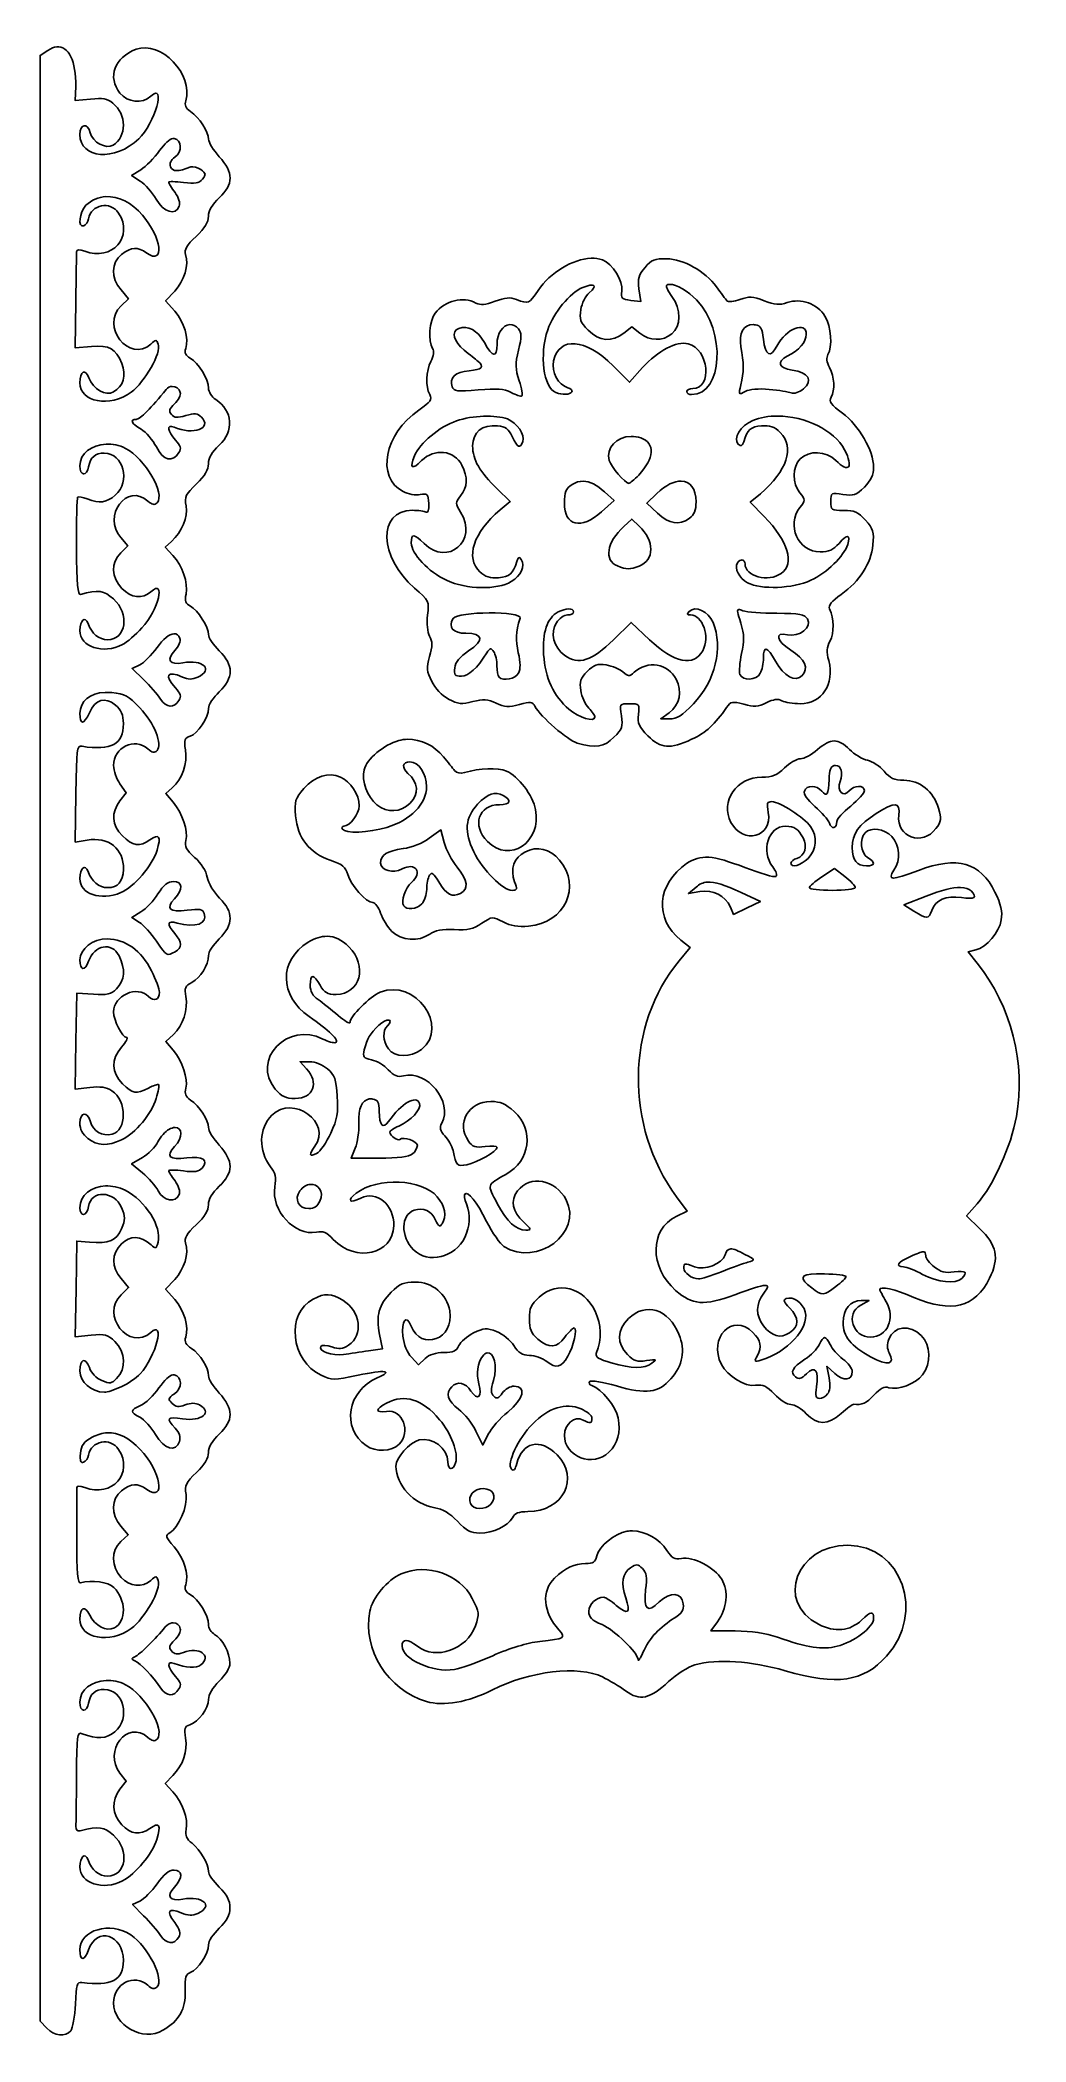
# Model space of a CAD drawing. Header units: centimetres. Extents: x -4 to 4, y -8.1 to 8.1.
import ezdxf

# ---------------------------------------------------------------- set-up
doc = ezdxf.new("R2010")
doc.units = ezdxf.units.CM
doc.header["$MEASUREMENT"] = 0
doc.layers.add('Layer 1', color=7, linetype='Continuous')

msp = doc.modelspace()

# ---------------------------------------------------------------- linework, layer by layer
at = {"layer": 'Layer 1', "color": 58, "lineweight": 25}
for points, knots in [([(-3.8313, 8.05729), (-3.85337, 8.05529), (-3.8773, 8.04563), (-3.90241, 8.02918), (-3.90241, 8.02918), (-3.90241, 8.02918), (-3.96608, 7.98867), (-3.96608, 7.98867), (-3.96608, 7.98867), (-3.96608, 7.98867), (-3.96608, 0.02223), (-3.96608, 0.02223), (-3.96608, 0.02223), (-3.96608, 0.02223), (-3.96608, -7.94421), (-3.96608, -7.94421), (-3.96608, -7.94421), (-3.96608, -7.94421), (-3.91151, -8.00209), (-3.91151, -8.00209), (-3.91151, -8.00209), (-3.85022, -8.06733), (-3.7626, -8.07646), (-3.71803, -8.02276), (-3.71803, -8.02276), (-3.70145, -8.00278), (-3.68434, -7.90553), (-3.68, -7.80613), (-3.68, -7.80613), (-3.67306, -7.64738), (-3.66714, -7.62624), (-3.62708, -7.63167), (-3.62708, -7.63167), (-3.38795, -7.6641), (-3.29139, -7.61269), (-3.29139, -7.4539), (-3.29139, -7.4539), (-3.29139, -7.24274), (-3.50689, -7.17564), (-3.57334, -7.36626), (-3.57334, -7.36626), (-3.60585, -7.4595), (-3.64362, -7.45956), (-3.64362, -7.36626), (-3.64362, -7.36626), (-3.64362, -7.20535), (-3.39636, -7.13283), (-3.23186, -7.24554), (-3.23186, -7.24554), (-3.08698, -7.34481), (-2.95665, -7.60532), (-3.02019, -7.66887), (-3.02019, -7.66887), (-3.03929, -7.68797), (-3.06012, -7.6837), (-3.09295, -7.65399), (-3.09295, -7.65399), (-3.20234, -7.55499), (-3.37076, -7.64133), (-3.37076, -7.7962), (-3.37076, -7.7962), (-3.37076, -7.9811), (-3.13255, -8.11347), (-2.97058, -8.01862), (-2.97058, -8.01862), (-2.83802, -7.94099), (-2.7867, -7.8505), (-2.79033, -7.69864), (-2.79033, -7.69864), (-2.79302, -7.58625), (-2.78628, -7.56187), (-2.74568, -7.54899), (-2.74568, -7.54899), (-2.68788, -7.53064), (-2.60195, -7.39713), (-2.60181, -7.32575), (-2.60181, -7.32575), (-2.60176, -7.29773), (-2.56274, -7.23726), (-2.51499, -7.19098), (-2.51499, -7.19098), (-2.45062, -7.12859), (-2.42817, -7.08576), (-2.42817, -7.02562), (-2.42817, -7.02562), (-2.42817, -6.96598), (-2.45116, -6.9216), (-2.51499, -6.85777), (-2.51499, -6.85777), (-2.56274, -6.81002), (-2.60181, -6.75369), (-2.60181, -6.73209), (-2.60181, -6.73209), (-2.60181, -6.67092), (-2.66886, -6.55503), (-2.73493, -6.50306), (-2.73493, -6.50306), (-2.77948, -6.46802), (-2.79126, -6.43958), (-2.78206, -6.39144), (-2.78206, -6.39144), (-2.76537, -6.30415), (-2.81327, -6.16865), (-2.88955, -6.08634), (-2.88955, -6.08634), (-2.88955, -6.08634), (-2.95239, -6.01937), (-2.95239, -6.01937), (-2.95239, -6.01937), (-2.95239, -6.01937), (-2.89038, -5.95405), (-2.89038, -5.95405), (-2.89038, -5.95405), (-2.80522, -5.86477), (-2.76939, -5.75987), (-2.78785, -5.65061), (-2.78785, -5.65061), (-2.80107, -5.57238), (-2.79634, -5.55601), (-2.75312, -5.5423), (-2.75312, -5.5423), (-2.6821, -5.51976), (-2.60181, -5.41071), (-2.60181, -5.33642), (-2.60181, -5.33642), (-2.60181, -5.29775), (-2.56883, -5.24153), (-2.51499, -5.18925), (-2.51499, -5.18925), (-2.46138, -5.13718), (-2.42817, -5.08122), (-2.42817, -5.0429), (-2.42817, -5.0429), (-2.42817, -4.96053), (-2.49084, -4.84257), (-2.55219, -4.80974), (-2.55219, -4.80974), (-2.57934, -4.79521), (-2.60175, -4.75893), (-2.6018, -4.72871), (-2.6018, -4.72871), (-2.60193, -4.65684), (-2.6838, -4.5226), (-2.7498, -4.48728), (-2.7498, -4.48728), (-2.78715, -4.46729), (-2.79761, -4.44556), (-2.78618, -4.40956), (-2.78618, -4.40956), (-2.75896, -4.32381), (-2.799, -4.19225), (-2.88044, -4.0995), (-2.88044, -4.0995), (-2.9502, -4.02005), (-2.95372, -4.00817), (-2.91599, -3.98705), (-2.91599, -3.98705), (-2.84323, -3.94633), (-2.76833, -3.77002), (-2.7837, -3.67534), (-2.7837, -3.67534), (-2.79584, -3.60051), (-2.78577, -3.57894), (-2.69936, -3.49675), (-2.69936, -3.49675), (-2.63206, -3.43273), (-2.60179, -3.38271), (-2.60179, -3.33635), (-2.60179, -3.33635), (-2.60179, -3.29132), (-2.57288, -3.2413), (-2.51497, -3.1867), (-2.51497, -3.1867), (-2.39788, -3.07628), (-2.39788, -2.98309), (-2.51497, -2.85349), (-2.51497, -2.85349), (-2.56272, -2.80064), (-2.60179, -2.73831), (-2.60179, -2.71541), (-2.60179, -2.71541), (-2.60179, -2.64763), (-2.66899, -2.53836), (-2.73822, -2.49299), (-2.73822, -2.49299), (-2.78588, -2.46176), (-2.79799, -2.43761), (-2.78618, -2.40039), (-2.78618, -2.40039), (-2.75942, -2.31609), (-2.79813, -2.18422), (-2.87548, -2.09612), (-2.87548, -2.09612), (-2.87548, -2.09612), (-2.94907, -2.01261), (-2.94907, -2.01261), (-2.94907, -2.01261), (-2.94907, -2.01261), (-2.87548, -1.93323), (-2.87548, -1.93323), (-2.87548, -1.93323), (-2.79766, -1.84992), (-2.75978, -1.72301), (-2.78701, -1.63723), (-2.78701, -1.63723), (-2.79945, -1.59802), (-2.77884, -1.5633), (-2.70185, -1.49006), (-2.70185, -1.49006), (-2.63221, -1.42381), (-2.6018, -1.37385), (-2.6018, -1.32718), (-2.6018, -1.32718), (-2.6018, -1.28215), (-2.57289, -1.23213), (-2.51498, -1.17753), (-2.51498, -1.17753), (-2.39789, -1.0671), (-2.39789, -0.97392), (-2.51498, -0.84432), (-2.51498, -0.84432), (-2.56273, -0.79147), (-2.60172, -0.72691), (-2.6018, -0.70128), (-2.6018, -0.70128), (-2.60201, -0.64259), (-2.67666, -0.52778), (-2.74649, -0.47886), (-2.74649, -0.47886), (-2.78548, -0.45155), (-2.79623, -0.42545), (-2.78535, -0.38212), (-2.78535, -0.38212), (-2.76608, -0.30534), (-2.81314, -0.16419), (-2.88788, -0.07537), (-2.88788, -0.07537), (-2.88788, -0.07537), (-2.94741, -0.00509), (-2.94741, -0.00509), (-2.94741, -0.00509), (-2.94741, -0.00509), (-2.88623, 0.05196), (-2.88623, 0.05196), (-2.88623, 0.05196), (-2.80885, 0.12465), (-2.76599, 0.25628), (-2.78536, 0.35954), (-2.78536, 0.35954), (-2.79838, 0.42894), (-2.79107, 0.44486), (-2.73575, 0.47447), (-2.73575, 0.47447), (-2.66549, 0.51207), (-2.6018, 0.61628), (-2.6018, 0.69275), (-2.6018, 0.69275), (-2.6018, 0.71935), (-2.56273, 0.7806), (-2.51498, 0.82835), (-2.51498, 0.82835), (-2.39806, 0.94527), (-2.39674, 1.0425), (-2.51167, 1.15743), (-2.51167, 1.15743), (-2.55938, 1.20514), (-2.60263, 1.27849), (-2.61172, 1.32693), (-2.61172, 1.32693), (-2.62173, 1.38029), (-2.66006, 1.44058), (-2.71425, 1.48816), (-2.71425, 1.48816), (-2.78342, 1.54889), (-2.79758, 1.57671), (-2.78536, 1.62541), (-2.78536, 1.62541), (-2.76567, 1.70386), (-2.81234, 1.84487), (-2.88789, 1.93464), (-2.88789, 1.93464), (-2.88789, 1.93464), (-2.94742, 2.00492), (-2.94742, 2.00492), (-2.94742, 2.00492), (-2.94742, 2.00492), (-2.89533, 2.05122), (-2.89533, 2.05122), (-2.89533, 2.05122), (-2.81457, 2.12317), (-2.76968, 2.25211), (-2.78784, 2.35962), (-2.78784, 2.35962), (-2.80159, 2.44101), (-2.79671, 2.45579), (-2.75063, 2.47041), (-2.75063, 2.47041), (-2.68882, 2.49003), (-2.60193, 2.62144), (-2.6018, 2.69531), (-2.6018, 2.69531), (-2.60175, 2.72333), (-2.56273, 2.7838), (-2.51498, 2.83008), (-2.51498, 2.83008), (-2.39641, 2.945), (-2.39641, 3.04472), (-2.51498, 3.16329), (-2.51498, 3.16329), (-2.56273, 3.21104), (-2.60174, 3.2696), (-2.6018, 3.29393), (-2.6018, 3.29393), (-2.60193, 3.35584), (-2.68806, 3.49163), (-2.74815, 3.52379), (-2.74815, 3.52379), (-2.78709, 3.54463), (-2.79483, 3.56657), (-2.7837, 3.62218), (-2.7837, 3.62218), (-2.76508, 3.71529), (-2.81096, 3.84993), (-2.88953, 3.93472), (-2.88953, 3.93472), (-2.88953, 3.93472), (-2.95154, 4.00169), (-2.95154, 4.00169), (-2.95154, 4.00169), (-2.95154, 4.00169), (-2.9011, 4.04882), (-2.9011, 4.04882), (-2.9011, 4.04882), (-2.81557, 4.12851), (-2.76859, 4.24349), (-2.78369, 4.33655), (-2.78369, 4.33655), (-2.79588, 4.41167), (-2.78585, 4.43287), (-2.69935, 4.51514), (-2.69935, 4.51514), (-2.6302, 4.58092), (-2.60178, 4.62926), (-2.60178, 4.67885), (-2.60178, 4.67885), (-2.60178, 4.7275), (-2.57505, 4.77347), (-2.51496, 4.8285), (-2.51496, 4.8285), (-2.39218, 4.94096), (-2.4046, 5.10819), (-2.54307, 5.19892), (-2.54307, 5.19892), (-2.57521, 5.21998), (-2.60172, 5.26184), (-2.60177, 5.29235), (-2.60177, 5.29235), (-2.6019, 5.36448), (-2.68365, 5.4984), (-2.74977, 5.53378), (-2.74977, 5.53378), (-2.78712, 5.55377), (-2.79758, 5.5755), (-2.78615, 5.6115), (-2.78615, 5.6115), (-2.75943, 5.69568), (-2.79814, 5.82772), (-2.87545, 5.91577), (-2.87545, 5.91577), (-2.87545, 5.91577), (-2.94904, 5.99928), (-2.94904, 5.99928), (-2.94904, 5.99928), (-2.94904, 5.99928), (-2.87545, 6.07866), (-2.87545, 6.07866), (-2.87545, 6.07866), (-2.79763, 6.16197), (-2.75975, 6.28888), (-2.78698, 6.37466), (-2.78698, 6.37466), (-2.79942, 6.41387), (-2.77881, 6.44859), (-2.70182, 6.52183), (-2.70182, 6.52183), (-2.63218, 6.58808), (-2.60177, 6.63804), (-2.60177, 6.68471), (-2.60177, 6.68471), (-2.60177, 6.72974), (-2.57286, 6.77976), (-2.51495, 6.83436), (-2.51495, 6.83436), (-2.39786, 6.94479), (-2.39786, 7.03797), (-2.51495, 7.16757), (-2.51495, 7.16757), (-2.5627, 7.22042), (-2.60169, 7.28498), (-2.60177, 7.31061), (-2.60177, 7.31061), (-2.60198, 7.3696), (-2.67667, 7.48439), (-2.74729, 7.53385), (-2.74729, 7.53385), (-2.7852, 7.5604), (-2.79718, 7.58675), (-2.78615, 7.62149), (-2.78615, 7.62149), (-2.71936, 7.83192), (-2.98982, 8.11299), (-3.18716, 8.03821), (-3.18716, 8.03821), (-3.36521, 7.97074), (-3.42255, 7.8148), (-3.31862, 7.68268), (-3.31862, 7.68268), (-3.25844, 7.60617), (-3.13918, 7.59429), (-3.06892, 7.65788), (-3.06892, 7.65788), (-2.9406, 7.77401), (-3.03634, 7.43689), (-3.16731, 7.31144), (-3.16731, 7.31144), (-3.36026, 7.12663), (-3.64356, 7.1489), (-3.64356, 7.34865), (-3.64356, 7.34865), (-3.64356, 7.43488), (-3.58087, 7.44402), (-3.56005, 7.36105), (-3.56005, 7.36105), (-3.54088, 7.28467), (-3.43141, 7.22568), (-3.37484, 7.261), (-3.37484, 7.261), (-3.26275, 7.33099), (-3.26379, 7.50887), (-3.37649, 7.60165), (-3.37649, 7.60165), (-3.42062, 7.63798), (-3.45926, 7.6448), (-3.55674, 7.63472), (-3.55674, 7.63472), (-3.55674, 7.63472), (-3.68076, 7.62232), (-3.68076, 7.62232), (-3.68076, 7.62232), (-3.68076, 7.62232), (-3.67745, 7.73725), (-3.67745, 7.73725), (-3.67745, 7.73725), (-3.67268, 7.94362), (-3.7356, 8.06591), (-3.83124, 8.05723), (-3.83124, 8.05723), (-3.83124, 8.05723), (-3.8313, 8.05729), (-3.8313, 8.05729)], [0, 0, 0, 0, 0.00862069, 0.00862069, 0.00862069, 0.00862069, 0.01724138, 0.01724138, 0.01724138, 0.01724138, 0.02586207, 0.02586207, 0.02586207, 0.02586207, 0.03448276, 0.03448276, 0.03448276, 0.03448276, 0.04310345, 0.04310345, 0.04310345, 0.04310345, 0.05172414, 0.05172414, 0.05172414, 0.05172414, 0.06034483, 0.06034483, 0.06034483, 0.06034483, 0.06896552, 0.06896552, 0.06896552, 0.06896552, 0.07758621, 0.07758621, 0.07758621, 0.07758621, 0.0862069, 0.0862069, 0.0862069, 0.0862069, 0.09482759, 0.09482759, 0.09482759, 0.09482759, 0.10344828, 0.10344828, 0.10344828, 0.10344828, 0.11206897, 0.11206897, 0.11206897, 0.11206897, 0.12068966, 0.12068966, 0.12068966, 0.12068966, 0.12931034, 0.12931034, 0.12931034, 0.12931034, 0.13793103, 0.13793103, 0.13793103, 0.13793103, 0.14655172, 0.14655172, 0.14655172, 0.14655172, 0.15517241, 0.15517241, 0.15517241, 0.15517241, 0.1637931, 0.1637931, 0.1637931, 0.1637931, 0.17241379, 0.17241379, 0.17241379, 0.17241379, 0.18103448, 0.18103448, 0.18103448, 0.18103448, 0.18965517, 0.18965517, 0.18965517, 0.18965517, 0.19827586, 0.19827586, 0.19827586, 0.19827586, 0.20689655, 0.20689655, 0.20689655, 0.20689655, 0.21551724, 0.21551724, 0.21551724, 0.21551724, 0.22413793, 0.22413793, 0.22413793, 0.22413793, 0.23275862, 0.23275862, 0.23275862, 0.23275862, 0.24137931, 0.24137931, 0.24137931, 0.24137931, 0.25, 0.25, 0.25, 0.25, 0.25862069, 0.25862069, 0.25862069, 0.25862069, 0.26724138, 0.26724138, 0.26724138, 0.26724138, 0.27586207, 0.27586207, 0.27586207, 0.27586207, 0.28448276, 0.28448276, 0.28448276, 0.28448276, 0.29310345, 0.29310345, 0.29310345, 0.29310345, 0.30172414, 0.30172414, 0.30172414, 0.30172414, 0.31034483, 0.31034483, 0.31034483, 0.31034483, 0.31896552, 0.31896552, 0.31896552, 0.31896552, 0.32758621, 0.32758621, 0.32758621, 0.32758621, 0.3362069, 0.3362069, 0.3362069, 0.3362069, 0.34482759, 0.34482759, 0.34482759, 0.34482759, 0.35344828, 0.35344828, 0.35344828, 0.35344828, 0.36206897, 0.36206897, 0.36206897, 0.36206897, 0.37068966, 0.37068966, 0.37068966, 0.37068966, 0.37931034, 0.37931034, 0.37931034, 0.37931034, 0.38793103, 0.38793103, 0.38793103, 0.38793103, 0.39655172, 0.39655172, 0.39655172, 0.39655172, 0.40517241, 0.40517241, 0.40517241, 0.40517241, 0.4137931, 0.4137931, 0.4137931, 0.4137931, 0.42241379, 0.42241379, 0.42241379, 0.42241379, 0.43103448, 0.43103448, 0.43103448, 0.43103448, 0.43965517, 0.43965517, 0.43965517, 0.43965517, 0.44827586, 0.44827586, 0.44827586, 0.44827586, 0.45689655, 0.45689655, 0.45689655, 0.45689655, 0.46551724, 0.46551724, 0.46551724, 0.46551724, 0.47413793, 0.47413793, 0.47413793, 0.47413793, 0.48275862, 0.48275862, 0.48275862, 0.48275862, 0.49137931, 0.49137931, 0.49137931, 0.49137931, 0.5, 0.5, 0.5, 0.5, 0.50862069, 0.50862069, 0.50862069, 0.50862069, 0.51724138, 0.51724138, 0.51724138, 0.51724138, 0.52586207, 0.52586207, 0.52586207, 0.52586207, 0.53448276, 0.53448276, 0.53448276, 0.53448276, 0.54310345, 0.54310345, 0.54310345, 0.54310345, 0.55172414, 0.55172414, 0.55172414, 0.55172414, 0.56034483, 0.56034483, 0.56034483, 0.56034483, 0.56896552, 0.56896552, 0.56896552, 0.56896552, 0.57758621, 0.57758621, 0.57758621, 0.57758621, 0.5862069, 0.5862069, 0.5862069, 0.5862069, 0.59482759, 0.59482759, 0.59482759, 0.59482759, 0.60344828, 0.60344828, 0.60344828, 0.60344828, 0.61206897, 0.61206897, 0.61206897, 0.61206897, 0.62068966, 0.62068966, 0.62068966, 0.62068966, 0.62931034, 0.62931034, 0.62931034, 0.62931034, 0.63793103, 0.63793103, 0.63793103, 0.63793103, 0.64655172, 0.64655172, 0.64655172, 0.64655172, 0.65517241, 0.65517241, 0.65517241, 0.65517241, 0.6637931, 0.6637931, 0.6637931, 0.6637931, 0.67241379, 0.67241379, 0.67241379, 0.67241379, 0.68103448, 0.68103448, 0.68103448, 0.68103448, 0.68965517, 0.68965517, 0.68965517, 0.68965517, 0.69827586, 0.69827586, 0.69827586, 0.69827586, 0.70689655, 0.70689655, 0.70689655, 0.70689655, 0.71551724, 0.71551724, 0.71551724, 0.71551724, 0.72413793, 0.72413793, 0.72413793, 0.72413793, 0.73275862, 0.73275862, 0.73275862, 0.73275862, 0.74137931, 0.74137931, 0.74137931, 0.74137931, 0.75, 0.75, 0.75, 0.75, 0.75862069, 0.75862069, 0.75862069, 0.75862069, 0.76724138, 0.76724138, 0.76724138, 0.76724138, 0.77586207, 0.77586207, 0.77586207, 0.77586207, 0.78448276, 0.78448276, 0.78448276, 0.78448276, 0.79310345, 0.79310345, 0.79310345, 0.79310345, 0.80172414, 0.80172414, 0.80172414, 0.80172414, 0.81034483, 0.81034483, 0.81034483, 0.81034483, 0.81896552, 0.81896552, 0.81896552, 0.81896552, 0.82758621, 0.82758621, 0.82758621, 0.82758621, 0.8362069, 0.8362069, 0.8362069, 0.8362069, 0.84482759, 0.84482759, 0.84482759, 0.84482759, 0.85344828, 0.85344828, 0.85344828, 0.85344828, 0.86206897, 0.86206897, 0.86206897, 0.86206897, 0.87068966, 0.87068966, 0.87068966, 0.87068966, 0.87931034, 0.87931034, 0.87931034, 0.87931034, 0.88793103, 0.88793103, 0.88793103, 0.88793103, 0.89655172, 0.89655172, 0.89655172, 0.89655172, 0.90517241, 0.90517241, 0.90517241, 0.90517241, 0.9137931, 0.9137931, 0.9137931, 0.9137931, 0.92241379, 0.92241379, 0.92241379, 0.92241379, 0.93103448, 0.93103448, 0.93103448, 0.93103448, 0.93965517, 0.93965517, 0.93965517, 0.93965517, 0.94827586, 0.94827586, 0.94827586, 0.94827586, 0.95689655, 0.95689655, 0.95689655, 0.95689655, 0.96551724, 0.96551724, 0.96551724, 0.96551724, 0.97413793, 0.97413793, 0.97413793, 0.97413793, 0.98275862, 0.98275862, 0.98275862, 0.98275862, 1, 1, 1, 1]), ([(-2.88955, 7.3148), (-2.88571, 7.31545), (-2.88293, 7.31543), (-2.87963, 7.3148), (-2.87963, 7.3148), (-2.81693, 7.30285), (-2.81322, 7.20678), (-2.87384, 7.16432), (-2.87384, 7.16432), (-2.9077, 7.1406), (-2.91928, 7.11369), (-2.90857, 7.08577), (-2.90857, 7.08577), (-2.89291, 7.04495), (-2.84979, 7.04417), (-2.74569, 7.08412), (-2.74569, 7.08412), (-2.72698, 7.0913), (-2.69021, 7.08191), (-2.66383, 7.06262), (-2.66383, 7.06262), (-2.62178, 7.03187), (-2.61974, 7.02208), (-2.6506, 6.9849), (-2.6506, 6.9849), (-2.67873, 6.951), (-2.71017, 6.94583), (-2.80522, 6.95844), (-2.80522, 6.95844), (-2.87062, 6.96711), (-2.92428, 6.96794), (-2.92428, 6.96009), (-2.92428, 6.96009), (-2.92428, 6.95225), (-2.9009, 6.91512), (-2.87302, 6.87741), (-2.87302, 6.87741), (-2.84301, 6.83682), (-2.82874, 6.79151), (-2.83829, 6.76662), (-2.83829, 6.76662), (-2.86887, 6.68691), (-2.96622, 6.7167), (-3.02681, 6.8245), (-3.02681, 6.8245), (-3.0577, 6.87946), (-3.11486, 6.94432), (-3.15414, 6.96919), (-3.15414, 6.96919), (-3.15414, 6.96919), (-3.22525, 7.01467), (-3.22525, 7.01467), (-3.22525, 7.01467), (-3.22525, 7.01467), (-3.15084, 7.0618), (-3.15084, 7.0618), (-3.15084, 7.0618), (-3.10972, 7.08784), (-3.04123, 7.15771), (-2.9987, 7.21642), (-2.9987, 7.21642), (-2.9562, 7.27509), (-2.91645, 7.31025), (-2.88956, 7.31481), (-2.88956, 7.31481), (-2.88956, 7.31481), (-2.88955, 7.3148), (-2.88955, 7.3148)], [0, 0, 0, 0, 0.05555556, 0.05555556, 0.05555556, 0.05555556, 0.11111111, 0.11111111, 0.11111111, 0.11111111, 0.16666667, 0.16666667, 0.16666667, 0.16666667, 0.22222222, 0.22222222, 0.22222222, 0.22222222, 0.27777778, 0.27777778, 0.27777778, 0.27777778, 0.33333333, 0.33333333, 0.33333333, 0.33333333, 0.38888889, 0.38888889, 0.38888889, 0.38888889, 0.44444444, 0.44444444, 0.44444444, 0.44444444, 0.5, 0.5, 0.5, 0.5, 0.55555556, 0.55555556, 0.55555556, 0.55555556, 0.61111111, 0.61111111, 0.61111111, 0.61111111, 0.66666667, 0.66666667, 0.66666667, 0.66666667, 0.72222222, 0.72222222, 0.72222222, 0.72222222, 0.77777778, 0.77777778, 0.77777778, 0.77777778, 0.83333333, 0.83333333, 0.83333333, 0.83333333, 0.88888889, 0.88888889, 0.88888889, 0.88888889, 1, 1, 1, 1]), ([(-3.4336, 6.84352), (-3.33377, 6.84801), (-3.22348, 6.79614), (-3.13594, 6.69387), (-3.13594, 6.69387), (-2.98011, 6.51182), (-2.95433, 6.28341), (-3.10121, 6.38629), (-3.10121, 6.38629), (-3.17726, 6.43956), (-3.22679, 6.4374), (-3.30544, 6.37554), (-3.30544, 6.37554), (-3.39141, 6.30792), (-3.39315, 6.18532), (-3.3104, 6.08698), (-3.3104, 6.08698), (-3.3104, 6.08698), (-3.25087, 6.01587), (-3.25087, 6.01587), (-3.25087, 6.01587), (-3.25087, 6.01587), (-3.3104, 5.95799), (-3.3104, 5.95799), (-3.3104, 5.95799), (-3.48014, 5.79462), (-3.24317, 5.49111), (-3.06897, 5.64876), (-3.06897, 5.64876), (-3.02744, 5.68634), (-3.02314, 5.68662), (-3.00861, 5.64876), (-3.00861, 5.64876), (-2.98213, 5.57975), (-3.11719, 5.33939), (-3.22772, 5.25933), (-3.22772, 5.25933), (-3.40286, 5.13246), (-3.64361, 5.1764), (-3.64361, 5.3354), (-3.64361, 5.3354), (-3.64361, 5.42995), (-3.59979, 5.45338), (-3.57002, 5.37509), (-3.57002, 5.37509), (-3.53456, 5.28182), (-3.4363, 5.22591), (-3.37076, 5.26099), (-3.37076, 5.26099), (-3.29192, 5.30318), (-3.26501, 5.39694), (-3.30461, 5.49167), (-3.30461, 5.49167), (-3.35612, 5.61489), (-3.40246, 5.64033), (-3.55018, 5.6281), (-3.55018, 5.6281), (-3.55018, 5.6281), (-3.68082, 5.61735), (-3.68082, 5.61735), (-3.68082, 5.61735), (-3.68082, 5.61735), (-3.67669, 5.99107), (-3.67669, 5.99107), (-3.67669, 5.99107), (-3.67445, 6.19654), (-3.67125, 6.37867), (-3.67008, 6.39539), (-3.67008, 6.39539), (-3.66851, 6.4177), (-3.65146, 6.41893), (-3.60476, 6.40118), (-3.60476, 6.40118), (-3.38345, 6.31704), (-3.20452, 6.51852), (-3.33025, 6.71041), (-3.33025, 6.71041), (-3.39634, 6.81128), (-3.55287, 6.78144), (-3.57334, 6.66411), (-3.57334, 6.66411), (-3.5779, 6.63796), (-3.59515, 6.61191), (-3.6122, 6.60623), (-3.6122, 6.60623), (-3.66265, 6.58943), (-3.64853, 6.71873), (-3.59401, 6.77325), (-3.59401, 6.77325), (-3.54946, 6.8178), (-3.4935, 6.84084), (-3.43361, 6.84353), (-3.43361, 6.84353), (-3.43361, 6.84353), (-3.4336, 6.84352), (-3.4336, 6.84352)], [0, 0, 0, 0, 0.04, 0.04, 0.04, 0.04, 0.08, 0.08, 0.08, 0.08, 0.12, 0.12, 0.12, 0.12, 0.16, 0.16, 0.16, 0.16, 0.2, 0.2, 0.2, 0.2, 0.24, 0.24, 0.24, 0.24, 0.28, 0.28, 0.28, 0.28, 0.32, 0.32, 0.32, 0.32, 0.36, 0.36, 0.36, 0.36, 0.4, 0.4, 0.4, 0.4, 0.44, 0.44, 0.44, 0.44, 0.48, 0.48, 0.48, 0.48, 0.52, 0.52, 0.52, 0.52, 0.56, 0.56, 0.56, 0.56, 0.6, 0.6, 0.6, 0.6, 0.64, 0.64, 0.64, 0.64, 0.68, 0.68, 0.68, 0.68, 0.72, 0.72, 0.72, 0.72, 0.76, 0.76, 0.76, 0.76, 0.8, 0.8, 0.8, 0.8, 0.84, 0.84, 0.84, 0.84, 0.88, 0.88, 0.88, 0.88, 0.92, 0.92, 0.92, 0.92, 1, 1, 1, 1]), ([(-2.89616, 5.30562), (-2.86605, 5.30707), (-2.83625, 5.28921), (-2.83001, 5.25684), (-2.83001, 5.25684), (-2.82568, 5.23436), (-2.8462, 5.19311), (-2.87631, 5.16506), (-2.87631, 5.16506), (-2.91992, 5.12443), (-2.92539, 5.1065), (-2.90194, 5.07824), (-2.90194, 5.07824), (-2.87844, 5.04993), (-2.85464, 5.04788), (-2.78536, 5.06914), (-2.78536, 5.06914), (-2.71376, 5.09111), (-2.69217, 5.08923), (-2.65886, 5.05591), (-2.65886, 5.05591), (-2.56832, 4.96537), (-2.72583, 4.90779), (-2.88045, 4.97488), (-2.88045, 4.97488), (-2.94265, 5.00187), (-2.93604, 4.94219), (-2.86887, 4.8707), (-2.86887, 4.8707), (-2.82588, 4.82494), (-2.82003, 4.80289), (-2.84076, 4.76983), (-2.84076, 4.76983), (-2.89328, 4.68603), (-2.96706, 4.70387), (-3.02349, 4.81448), (-3.02349, 4.81448), (-3.05234, 4.87103), (-3.10835, 4.93642), (-3.14834, 4.95917), (-3.14834, 4.95917), (-3.2261, 5.00341), (-3.24316, 5.03772), (-3.1872, 5.03772), (-3.1872, 5.03772), (-3.15844, 5.03772), (-3.06098, 5.1353), (-2.94494, 5.28081), (-2.94494, 5.28081), (-2.93221, 5.29678), (-2.91422, 5.30475), (-2.89616, 5.30561), (-2.89616, 5.30561), (-2.89616, 5.30561), (-2.89616, 5.30562), (-2.89616, 5.30562)], [0, 0, 0, 0, 0.06666667, 0.06666667, 0.06666667, 0.06666667, 0.13333333, 0.13333333, 0.13333333, 0.13333333, 0.2, 0.2, 0.2, 0.2, 0.26666667, 0.26666667, 0.26666667, 0.26666667, 0.33333333, 0.33333333, 0.33333333, 0.33333333, 0.4, 0.4, 0.4, 0.4, 0.46666667, 0.46666667, 0.46666667, 0.46666667, 0.53333333, 0.53333333, 0.53333333, 0.53333333, 0.6, 0.6, 0.6, 0.6, 0.66666667, 0.66666667, 0.66666667, 0.66666667, 0.73333333, 0.73333333, 0.73333333, 0.73333333, 0.8, 0.8, 0.8, 0.8, 0.86666667, 0.86666667, 0.86666667, 0.86666667, 1, 1, 1, 1]), ([(-3.43195, 4.83764), (-3.38011, 4.84017), (-3.32534, 4.82945), (-3.27403, 4.80291), (-3.27403, 4.80291), (-3.11443, 4.72038), (-2.94777, 4.43381), (-3.01854, 4.36304), (-3.01854, 4.36304), (-3.03985, 4.34173), (-3.05846, 4.34505), (-3.09295, 4.37627), (-3.09295, 4.37627), (-3.26109, 4.52843), (-3.46372, 4.25563), (-3.31288, 4.08027), (-3.31288, 4.08027), (-3.31288, 4.08027), (-3.25583, 4.01412), (-3.25583, 4.01412), (-3.25583, 4.01412), (-3.25583, 4.01412), (-3.31288, 3.95624), (-3.31288, 3.95624), (-3.31288, 3.95624), (-3.3929, 3.87622), (-3.38921, 3.75767), (-3.30378, 3.66851), (-3.30378, 3.66851), (-3.22825, 3.58967), (-3.13614, 3.57886), (-3.06814, 3.6404), (-3.06814, 3.6404), (-2.94351, 3.75319), (-3.00772, 3.49512), (-3.1409, 3.3477), (-3.1409, 3.3477), (-3.19024, 3.29309), (-3.26096, 3.23251), (-3.29882, 3.21293), (-3.29882, 3.21293), (-3.45528, 3.13202), (-3.64361, 3.19384), (-3.64361, 3.3262), (-3.64361, 3.3262), (-3.64361, 3.4106), (-3.60038, 3.44769), (-3.57746, 3.38325), (-3.57746, 3.38325), (-3.54853, 3.30192), (-3.48817, 3.25179), (-3.41954, 3.25179), (-3.41954, 3.25179), (-3.268, 3.25179), (-3.23741, 3.46263), (-3.37158, 3.58252), (-3.37158, 3.58252), (-3.44982, 3.65243), (-3.49519, 3.65837), (-3.63782, 3.61973), (-3.63782, 3.61973), (-3.66221, 3.61312), (-3.66915, 3.69949), (-3.67089, 4.00338), (-3.67089, 4.00338), (-3.67213, 4.21903), (-3.66822, 4.40045), (-3.66179, 4.40687), (-3.66179, 4.40687), (-3.65537, 4.41329), (-3.62013, 4.40767), (-3.58324, 4.39364), (-3.58324, 4.39364), (-3.48209, 4.35518), (-3.42922, 4.36184), (-3.35669, 4.42423), (-3.35669, 4.42423), (-3.23009, 4.53312), (-3.29099, 4.76488), (-3.44599, 4.76488), (-3.44599, 4.76488), (-3.51892, 4.76488), (-3.55848, 4.73007), (-3.57249, 4.65491), (-3.57249, 4.65491), (-3.58768, 4.57351), (-3.6436, 4.57873), (-3.6436, 4.66152), (-3.6436, 4.66152), (-3.6436, 4.76314), (-3.54597, 4.83206), (-3.43193, 4.83763), (-3.43193, 4.83763), (-3.43193, 4.83763), (-3.43195, 4.83764), (-3.43195, 4.83764)], [0, 0, 0, 0, 0.04, 0.04, 0.04, 0.04, 0.08, 0.08, 0.08, 0.08, 0.12, 0.12, 0.12, 0.12, 0.16, 0.16, 0.16, 0.16, 0.2, 0.2, 0.2, 0.2, 0.24, 0.24, 0.24, 0.24, 0.28, 0.28, 0.28, 0.28, 0.32, 0.32, 0.32, 0.32, 0.36, 0.36, 0.36, 0.36, 0.4, 0.4, 0.4, 0.4, 0.44, 0.44, 0.44, 0.44, 0.48, 0.48, 0.48, 0.48, 0.52, 0.52, 0.52, 0.52, 0.56, 0.56, 0.56, 0.56, 0.6, 0.6, 0.6, 0.6, 0.64, 0.64, 0.64, 0.64, 0.68, 0.68, 0.68, 0.68, 0.72, 0.72, 0.72, 0.72, 0.76, 0.76, 0.76, 0.76, 0.8, 0.8, 0.8, 0.8, 0.84, 0.84, 0.84, 0.84, 0.88, 0.88, 0.88, 0.88, 0.92, 0.92, 0.92, 0.92, 1, 1, 1, 1]), ([(-2.88293, 3.30058), (-2.86109, 3.30159), (-2.84355, 3.28921), (-2.83332, 3.26255), (-2.83332, 3.26255), (-2.82487, 3.24053), (-2.84214, 3.19954), (-2.87383, 3.16581), (-2.87383, 3.16581), (-2.94668, 3.08827), (-2.91834, 3.04433), (-2.80851, 3.06494), (-2.80851, 3.06494), (-2.64541, 3.09554), (-2.55641, 3.00942), (-2.68862, 2.94918), (-2.68862, 2.94918), (-2.73519, 2.92796), (-2.76602, 2.92839), (-2.81347, 2.95001), (-2.81347, 2.95001), (-2.9366, 3.00611), (-2.96382, 2.96262), (-2.86887, 2.86154), (-2.86887, 2.86154), (-2.8258, 2.81569), (-2.81989, 2.7938), (-2.84076, 2.76067), (-2.84076, 2.76067), (-2.88303, 2.69355), (-2.94021, 2.69788), (-2.98959, 2.77142), (-2.98959, 2.77142), (-3.01468, 2.80878), (-3.0774, 2.88025), (-3.1285, 2.93017), (-3.1285, 2.93017), (-3.1285, 2.93017), (-3.2211, 3.02029), (-3.2211, 3.02029), (-3.2211, 3.02029), (-3.2211, 3.02029), (-3.15909, 3.04923), (-3.15909, 3.04923), (-3.15909, 3.04923), (-3.12494, 3.06479), (-3.06197, 3.12733), (-3.01853, 3.18896), (-3.01853, 3.18896), (-2.96836, 3.26014), (-2.91933, 3.2989), (-2.88293, 3.30058)], [0, 0, 0, 0, 0.07142857, 0.07142857, 0.07142857, 0.07142857, 0.14285714, 0.14285714, 0.14285714, 0.14285714, 0.21428571, 0.21428571, 0.21428571, 0.21428571, 0.28571429, 0.28571429, 0.28571429, 0.28571429, 0.35714286, 0.35714286, 0.35714286, 0.35714286, 0.42857143, 0.42857143, 0.42857143, 0.42857143, 0.5, 0.5, 0.5, 0.5, 0.57142857, 0.57142857, 0.57142857, 0.57142857, 0.64285714, 0.64285714, 0.64285714, 0.64285714, 0.71428571, 0.71428571, 0.71428571, 0.71428571, 0.78571429, 0.78571429, 0.78571429, 0.78571429, 0.85714286, 0.85714286, 0.85714286, 0.85714286, 1, 1, 1, 1]), ([(-3.43939, 2.82516), (-3.42183, 2.82586), (-3.404, 2.82533), (-3.38482, 2.82351), (-3.38482, 2.82351), (-3.27896, 2.81344), (-3.24835, 2.79653), (-3.15744, 2.70031), (-3.15744, 2.70031), (-3.04129, 2.57737), (-2.9707, 2.40171), (-3.01853, 2.35387), (-3.01853, 2.35387), (-3.03984, 2.33256), (-3.05845, 2.33588), (-3.09294, 2.3671), (-3.09294, 2.3671), (-3.19922, 2.46328), (-3.37075, 2.37995), (-3.37075, 2.23233), (-3.37075, 2.23233), (-3.37075, 2.1901), (-3.3469, 2.12317), (-3.31866, 2.0835), (-3.31866, 2.0835), (-3.31866, 2.0835), (-3.2674, 2.01157), (-3.2674, 2.01157), (-3.2674, 2.01157), (-3.2674, 2.01157), (-3.31866, 1.94625), (-3.31866, 1.94625), (-3.31866, 1.94625), (-3.39236, 1.85256), (-3.38517, 1.74983), (-3.29799, 1.66265), (-3.29799, 1.66265), (-3.21602, 1.58068), (-3.15869, 1.57194), (-3.0764, 1.62958), (-3.0764, 1.62958), (-3.00061, 1.68266), (-2.98448, 1.65885), (-3.01852, 1.54524), (-3.01852, 1.54524), (-3.05476, 1.42426), (-3.20743, 1.24582), (-3.31204, 1.20211), (-3.31204, 1.20211), (-3.47612, 1.13355), (-3.6436, 1.19105), (-3.6436, 1.31621), (-3.6436, 1.31621), (-3.6436, 1.40111), (-3.60045, 1.43874), (-3.57745, 1.37409), (-3.57745, 1.37409), (-3.54852, 1.29276), (-3.48816, 1.24263), (-3.41953, 1.24263), (-3.41953, 1.24263), (-3.33557, 1.24263), (-3.29338, 1.29086), (-3.29055, 1.39063), (-3.29055, 1.39063), (-3.28578, 1.55847), (-3.40952, 1.65772), (-3.58573, 1.62793), (-3.58573, 1.62793), (-3.58573, 1.62793), (-3.68081, 1.61222), (-3.68081, 1.61222), (-3.68081, 1.61222), (-3.68081, 1.61222), (-3.67585, 2.00413), (-3.67585, 2.00413), (-3.67585, 2.00413), (-3.67162, 2.36738), (-3.668, 2.39513), (-3.62624, 2.3886), (-3.62624, 2.3886), (-3.38811, 2.35136), (-3.29138, 2.40494), (-3.29138, 2.57215), (-3.29138, 2.57215), (-3.29138, 2.64403), (-3.30694, 2.68054), (-3.35587, 2.72263), (-3.35587, 2.72263), (-3.43821, 2.79346), (-3.51708, 2.7704), (-3.56671, 2.66062), (-3.56671, 2.66062), (-3.6111, 2.56242), (-3.6436, 2.56006), (-3.6436, 2.65483), (-3.6436, 2.65483), (-3.6436, 2.75513), (-3.56232, 2.82022), (-3.43937, 2.82516), (-3.43937, 2.82516), (-3.43937, 2.82516), (-3.43939, 2.82516), (-3.43939, 2.82516)], [0, 0, 0, 0, 0.03703704, 0.03703704, 0.03703704, 0.03703704, 0.07407407, 0.07407407, 0.07407407, 0.07407407, 0.11111111, 0.11111111, 0.11111111, 0.11111111, 0.14814815, 0.14814815, 0.14814815, 0.14814815, 0.18518519, 0.18518519, 0.18518519, 0.18518519, 0.22222222, 0.22222222, 0.22222222, 0.22222222, 0.25925926, 0.25925926, 0.25925926, 0.25925926, 0.2962963, 0.2962963, 0.2962963, 0.2962963, 0.33333333, 0.33333333, 0.33333333, 0.33333333, 0.37037037, 0.37037037, 0.37037037, 0.37037037, 0.40740741, 0.40740741, 0.40740741, 0.40740741, 0.44444444, 0.44444444, 0.44444444, 0.44444444, 0.48148148, 0.48148148, 0.48148148, 0.48148148, 0.51851852, 0.51851852, 0.51851852, 0.51851852, 0.55555556, 0.55555556, 0.55555556, 0.55555556, 0.59259259, 0.59259259, 0.59259259, 0.59259259, 0.62962963, 0.62962963, 0.62962963, 0.62962963, 0.66666667, 0.66666667, 0.66666667, 0.66666667, 0.7037037, 0.7037037, 0.7037037, 0.7037037, 0.74074074, 0.74074074, 0.74074074, 0.74074074, 0.77777778, 0.77777778, 0.77777778, 0.77777778, 0.81481481, 0.81481481, 0.81481481, 0.81481481, 0.85185185, 0.85185185, 0.85185185, 0.85185185, 0.88888889, 0.88888889, 0.88888889, 0.88888889, 0.92592593, 0.92592593, 0.92592593, 0.92592593, 1, 1, 1, 1]), ([(-2.88624, 1.29223), (-2.80871, 1.29223), (-2.80486, 1.23026), (-2.87714, 1.15332), (-2.87714, 1.15332), (-2.95321, 1.07234), (-2.91785, 1.03995), (-2.77379, 1.05906), (-2.77379, 1.05906), (-2.67277, 1.07246), (-2.64908, 1.06828), (-2.63571, 1.03343), (-2.63571, 1.03343), (-2.60407, 0.95098), (-2.70787, 0.91409), (-2.85564, 0.95571), (-2.85564, 0.95571), (-2.93707, 0.97865), (-2.94374, 0.9502), (-2.87466, 0.87055), (-2.87466, 0.87055), (-2.81227, 0.79862), (-2.81177, 0.75532), (-2.87301, 0.72255), (-2.87301, 0.72255), (-2.94072, 0.68632), (-2.93832, 0.68475), (-3.02349, 0.80854), (-3.02349, 0.80854), (-3.06587, 0.87014), (-3.12777, 0.93935), (-3.16157, 0.9615), (-3.16157, 0.9615), (-3.16157, 0.9615), (-3.22358, 1.00119), (-3.22358, 1.00119), (-3.22358, 1.00119), (-3.22358, 1.00119), (-3.14917, 1.04667), (-3.14917, 1.04667), (-3.14917, 1.04667), (-3.10823, 1.07157), (-3.04585, 1.13713), (-3.01109, 1.19219), (-3.01109, 1.19219), (-2.96489, 1.26537), (-2.93134, 1.29224), (-2.88624, 1.29224), (-2.88624, 1.29224), (-2.88624, 1.29224), (-2.88624, 1.29223), (-2.88624, 1.29223)], [0, 0, 0, 0, 0.07142857, 0.07142857, 0.07142857, 0.07142857, 0.14285714, 0.14285714, 0.14285714, 0.14285714, 0.21428571, 0.21428571, 0.21428571, 0.21428571, 0.28571429, 0.28571429, 0.28571429, 0.28571429, 0.35714286, 0.35714286, 0.35714286, 0.35714286, 0.42857143, 0.42857143, 0.42857143, 0.42857143, 0.5, 0.5, 0.5, 0.5, 0.57142857, 0.57142857, 0.57142857, 0.57142857, 0.64285714, 0.64285714, 0.64285714, 0.64285714, 0.71428571, 0.71428571, 0.71428571, 0.71428571, 0.78571429, 0.78571429, 0.78571429, 0.78571429, 0.85714286, 0.85714286, 0.85714286, 0.85714286, 1, 1, 1, 1]), ([(-3.4212, 0.82755), (-3.27763, 0.82755), (-3.14373, 0.73122), (-3.06319, 0.56958), (-3.06319, 0.56958), (-3.02741, 0.49777), (-2.9987, 0.41975), (-2.9987, 0.39595), (-2.9987, 0.39595), (-2.9987, 0.33323), (-3.04233, 0.31555), (-3.08717, 0.3604), (-3.08717, 0.3604), (-3.18026, 0.4535), (-3.37077, 0.36966), (-3.37077, 0.23555), (-3.37077, 0.23555), (-3.37077, 0.16623), (-3.29879, 0.02719), (-3.26328, 0.02719), (-3.26328, 0.02719), (-3.25137, 0.02719), (-3.27096, -0.0069), (-3.30627, -0.04888), (-3.30627, -0.04888), (-3.39325, -0.15225), (-3.39043, -0.2541), (-3.298, -0.34654), (-3.298, -0.34654), (-3.21538, -0.42916), (-3.18846, -0.43366), (-3.08799, -0.38127), (-3.08799, -0.38127), (-3.04844, -0.36065), (-3.01104, -0.34907), (-3.00531, -0.35481), (-3.00531, -0.35481), (-2.99957, -0.36055), (-3.00838, -0.41043), (-3.02515, -0.46643), (-3.02515, -0.46643), (-3.06299, -0.59271), (-3.19263, -0.74693), (-3.30544, -0.80047), (-3.30544, -0.80047), (-3.41953, -0.85461), (-3.49959, -0.85162), (-3.57829, -0.78972), (-3.57829, -0.78972), (-3.62231, -0.7551), (-3.64361, -0.7146), (-3.64361, -0.6657), (-3.64361, -0.6657), (-3.64361, -0.57563), (-3.58032, -0.56699), (-3.55845, -0.65412), (-3.55845, -0.65412), (-3.53964, -0.72908), (-3.46011, -0.77596), (-3.38316, -0.75665), (-3.38316, -0.75665), (-3.26119, -0.72604), (-3.26162, -0.48378), (-3.38399, -0.4036), (-3.38399, -0.4036), (-3.4292, -0.37398), (-3.47822, -0.36704), (-3.56341, -0.37714), (-3.56341, -0.37714), (-3.56341, -0.37714), (-3.68082, -0.3912), (-3.68082, -0.3912), (-3.68082, -0.3912), (-3.68082, -0.3912), (-3.67503, -0.00177), (-3.67503, -0.00177), (-3.67503, -0.00177), (-3.67503, -0.00177), (-3.66924, 0.38684), (-3.66924, 0.38684), (-3.66924, 0.38684), (-3.66924, 0.38684), (-3.53447, 0.37857), (-3.53447, 0.37857), (-3.53447, 0.37857), (-3.42371, 0.37164), (-3.39019, 0.37898), (-3.34761, 0.42156), (-3.34761, 0.42156), (-3.27932, 0.48985), (-3.27227, 0.58293), (-3.32611, 0.69028), (-3.32611, 0.69028), (-3.38364, 0.80499), (-3.52676, 0.77922), (-3.57333, 0.64563), (-3.57333, 0.64563), (-3.60167, 0.56435), (-3.64361, 0.57047), (-3.64361, 0.65638), (-3.64361, 0.65638), (-3.64361, 0.74592), (-3.5376, 0.82753), (-3.42119, 0.82753), (-3.42119, 0.82753), (-3.42119, 0.82753), (-3.4212, 0.82755), (-3.4212, 0.82755)], [0, 0, 0, 0, 0.03571429, 0.03571429, 0.03571429, 0.03571429, 0.07142857, 0.07142857, 0.07142857, 0.07142857, 0.10714286, 0.10714286, 0.10714286, 0.10714286, 0.14285714, 0.14285714, 0.14285714, 0.14285714, 0.17857143, 0.17857143, 0.17857143, 0.17857143, 0.21428571, 0.21428571, 0.21428571, 0.21428571, 0.25, 0.25, 0.25, 0.25, 0.28571429, 0.28571429, 0.28571429, 0.28571429, 0.32142857, 0.32142857, 0.32142857, 0.32142857, 0.35714286, 0.35714286, 0.35714286, 0.35714286, 0.39285714, 0.39285714, 0.39285714, 0.39285714, 0.42857143, 0.42857143, 0.42857143, 0.42857143, 0.46428571, 0.46428571, 0.46428571, 0.46428571, 0.5, 0.5, 0.5, 0.5, 0.53571429, 0.53571429, 0.53571429, 0.53571429, 0.57142857, 0.57142857, 0.57142857, 0.57142857, 0.60714286, 0.60714286, 0.60714286, 0.60714286, 0.64285714, 0.64285714, 0.64285714, 0.64285714, 0.67857143, 0.67857143, 0.67857143, 0.67857143, 0.71428571, 0.71428571, 0.71428571, 0.71428571, 0.75, 0.75, 0.75, 0.75, 0.78571429, 0.78571429, 0.78571429, 0.78571429, 0.82142857, 0.82142857, 0.82142857, 0.82142857, 0.85714286, 0.85714286, 0.85714286, 0.85714286, 0.89285714, 0.89285714, 0.89285714, 0.89285714, 0.92857143, 0.92857143, 0.92857143, 0.92857143, 1, 1, 1, 1]), ([(-2.87384, -0.70124), (-2.81353, -0.69937), (-2.80507, -0.77914), (-2.87715, -0.85586), (-2.87715, -0.85586), (-2.95128, -0.93477), (-2.919, -0.96517), (-2.77793, -0.94846), (-2.77793, -0.94846), (-2.64689, -0.93294), (-2.59899, -0.96414), (-2.65391, -1.03032), (-2.65391, -1.03032), (-2.67859, -1.06006), (-2.71371, -1.06561), (-2.80522, -1.05347), (-2.80522, -1.05347), (-2.87062, -1.0448), (-2.92428, -1.04397), (-2.92428, -1.05182), (-2.92428, -1.05182), (-2.92428, -1.05966), (-2.9009, -1.09679), (-2.87302, -1.1345), (-2.87302, -1.1345), (-2.84301, -1.17509), (-2.82874, -1.2204), (-2.83829, -1.24529), (-2.83829, -1.24529), (-2.86502, -1.31494), (-2.96713, -1.29734), (-3.00944, -1.21552), (-3.00944, -1.21552), (-3.02997, -1.17582), (-3.08705, -1.1103), (-3.13594, -1.07), (-3.13594, -1.07), (-3.13594, -1.07), (-3.22441, -0.99641), (-3.22441, -0.99641), (-3.22441, -0.99641), (-3.22441, -0.99641), (-3.13759, -0.94515), (-3.13759, -0.94515), (-3.13759, -0.94515), (-3.08983, -0.91697), (-3.03337, -0.86013), (-3.01191, -0.81865), (-3.01191, -0.81865), (-2.99046, -0.77717), (-2.95086, -0.73163), (-2.92344, -0.71695), (-2.92344, -0.71695), (-2.90433, -0.70672), (-2.88775, -0.70167), (-2.87383, -0.70124), (-2.87383, -0.70124), (-2.87383, -0.70124), (-2.87384, -0.70124), (-2.87384, -0.70124)], [0, 0, 0, 0, 0.0625, 0.0625, 0.0625, 0.0625, 0.125, 0.125, 0.125, 0.125, 0.1875, 0.1875, 0.1875, 0.1875, 0.25, 0.25, 0.25, 0.25, 0.3125, 0.3125, 0.3125, 0.3125, 0.375, 0.375, 0.375, 0.375, 0.4375, 0.4375, 0.4375, 0.4375, 0.5, 0.5, 0.5, 0.5, 0.5625, 0.5625, 0.5625, 0.5625, 0.625, 0.625, 0.625, 0.625, 0.6875, 0.6875, 0.6875, 0.6875, 0.75, 0.75, 0.75, 0.75, 0.8125, 0.8125, 0.8125, 0.8125, 0.875, 0.875, 0.875, 0.875, 1, 1, 1, 1]), ([(-3.43608, -1.17501), (-3.38447, -1.17296), (-3.32861, -1.18356), (-3.27568, -1.21056), (-3.27568, -1.21056), (-3.11244, -1.29384), (-2.97884, -1.50537), (-3.01027, -1.63059), (-3.01027, -1.63059), (-3.0239, -1.68488), (-3.02882, -1.68678), (-3.06732, -1.65209), (-3.06732, -1.65209), (-3.14961, -1.57793), (-3.23813, -1.57486), (-3.3071, -1.64382), (-3.3071, -1.64382), (-3.38867, -1.7254), (-3.38988, -1.83117), (-3.30958, -1.92659), (-3.30958, -1.92659), (-3.30958, -1.92659), (-3.2484, -1.99935), (-3.2484, -1.99935), (-3.2484, -1.99935), (-3.2484, -1.99935), (-3.30958, -2.05723), (-3.30958, -2.05723), (-3.30958, -2.05723), (-3.48095, -2.21822), (-3.24305, -2.52069), (-3.06897, -2.36315), (-3.06897, -2.36315), (-2.94943, -2.25497), (-3.02769, -2.55957), (-3.15496, -2.69801), (-3.15496, -2.69801), (-3.18499, -2.73067), (-3.25418, -2.77783), (-3.30875, -2.80302), (-3.30875, -2.80302), (-3.36332, -2.82821), (-3.42471, -2.84844), (-3.44518, -2.84767), (-3.44518, -2.84767), (-3.5542, -2.84353), (-3.64362, -2.76522), (-3.64362, -2.67404), (-3.64362, -2.67404), (-3.64362, -2.57592), (-3.59723, -2.56006), (-3.56673, -2.64758), (-3.56673, -2.64758), (-3.5509, -2.69298), (-3.51166, -2.73362), (-3.46586, -2.75259), (-3.46586, -2.75259), (-3.40061, -2.77962), (-3.38618, -2.77731), (-3.34597, -2.73605), (-3.34597, -2.73605), (-3.26555, -2.65354), (-3.27137, -2.5254), (-3.36003, -2.43674), (-3.36003, -2.43674), (-3.4171, -2.37967), (-3.43869, -2.37369), (-3.55268, -2.38548), (-3.55268, -2.38548), (-3.55268, -2.38548), (-3.68084, -2.39871), (-3.68084, -2.39871), (-3.68084, -2.39871), (-3.68084, -2.39871), (-3.67423, -2.01093), (-3.67423, -2.01093), (-3.67423, -2.01093), (-3.67423, -2.01093), (-3.66844, -1.62232), (-3.66844, -1.62232), (-3.66844, -1.62232), (-3.66844, -1.62232), (-3.56591, -1.63059), (-3.56591, -1.63059), (-3.56591, -1.63059), (-3.4063, -1.64339), (-3.34643, -1.61837), (-3.30629, -1.52228), (-3.30629, -1.52228), (-3.27495, -1.44728), (-3.27495, -1.4253), (-3.30629, -1.3503), (-3.30629, -1.3503), (-3.36384, -1.21256), (-3.55348, -1.20609), (-3.57335, -1.3412), (-3.57335, -1.3412), (-3.58504, -1.42065), (-3.64363, -1.42968), (-3.64363, -1.35195), (-3.64363, -1.35195), (-3.64363, -1.24788), (-3.54964, -1.17952), (-3.4361, -1.17501), (-3.4361, -1.17501), (-3.4361, -1.17501), (-3.43608, -1.17501), (-3.43608, -1.17501)], [0, 0, 0, 0, 0.03571429, 0.03571429, 0.03571429, 0.03571429, 0.07142857, 0.07142857, 0.07142857, 0.07142857, 0.10714286, 0.10714286, 0.10714286, 0.10714286, 0.14285714, 0.14285714, 0.14285714, 0.14285714, 0.17857143, 0.17857143, 0.17857143, 0.17857143, 0.21428571, 0.21428571, 0.21428571, 0.21428571, 0.25, 0.25, 0.25, 0.25, 0.28571429, 0.28571429, 0.28571429, 0.28571429, 0.32142857, 0.32142857, 0.32142857, 0.32142857, 0.35714286, 0.35714286, 0.35714286, 0.35714286, 0.39285714, 0.39285714, 0.39285714, 0.39285714, 0.42857143, 0.42857143, 0.42857143, 0.42857143, 0.46428571, 0.46428571, 0.46428571, 0.46428571, 0.5, 0.5, 0.5, 0.5, 0.53571429, 0.53571429, 0.53571429, 0.53571429, 0.57142857, 0.57142857, 0.57142857, 0.57142857, 0.60714286, 0.60714286, 0.60714286, 0.60714286, 0.64285714, 0.64285714, 0.64285714, 0.64285714, 0.67857143, 0.67857143, 0.67857143, 0.67857143, 0.71428571, 0.71428571, 0.71428571, 0.71428571, 0.75, 0.75, 0.75, 0.75, 0.78571429, 0.78571429, 0.78571429, 0.78571429, 0.82142857, 0.82142857, 0.82142857, 0.82142857, 0.85714286, 0.85714286, 0.85714286, 0.85714286, 0.89285714, 0.89285714, 0.89285714, 0.89285714, 0.92857143, 0.92857143, 0.92857143, 0.92857143, 1, 1, 1, 1]), ([(-2.8912, -2.70629), (-2.88727, -2.70564), (-2.88308, -2.70563), (-2.87962, -2.70629), (-2.87962, -2.70629), (-2.81373, -2.71885), (-2.81265, -2.81433), (-2.87797, -2.86008), (-2.87797, -2.86008), (-2.92884, -2.89571), (-2.9307, -2.90326), (-2.89616, -2.9378), (-2.89616, -2.9378), (-2.86602, -2.96794), (-2.84377, -2.97052), (-2.79033, -2.9502), (-2.79033, -2.9502), (-2.74345, -2.93236), (-2.70769, -2.93248), (-2.67457, -2.9502), (-2.67457, -2.9502), (-2.56399, -3.00938), (-2.65702, -3.08586), (-2.81182, -3.06265), (-2.81182, -3.06265), (-2.93671, -3.04392), (-2.94797, -3.05722), (-2.87218, -3.13789), (-2.87218, -3.13789), (-2.83698, -3.17536), (-2.8255, -3.21034), (-2.83663, -3.24538), (-2.83663, -3.24538), (-2.86589, -3.33758), (-2.96051, -3.31014), (-3.03093, -3.18998), (-3.03093, -3.18998), (-3.0652, -3.1315), (-3.1222, -3.06828), (-3.15743, -3.04942), (-3.15743, -3.04942), (-3.23854, -3.00601), (-3.23753, -2.99318), (-3.15164, -2.95516), (-3.15164, -2.95516), (-3.11336, -2.93821), (-3.04676, -2.87364), (-3.00281, -2.81129), (-3.00281, -2.81129), (-2.95753, -2.74706), (-2.91871, -2.71085), (-2.89119, -2.70628), (-2.89119, -2.70628), (-2.89119, -2.70628), (-2.8912, -2.70629), (-2.8912, -2.70629)], [0, 0, 0, 0, 0.06666667, 0.06666667, 0.06666667, 0.06666667, 0.13333333, 0.13333333, 0.13333333, 0.13333333, 0.2, 0.2, 0.2, 0.2, 0.26666667, 0.26666667, 0.26666667, 0.26666667, 0.33333333, 0.33333333, 0.33333333, 0.33333333, 0.4, 0.4, 0.4, 0.4, 0.46666667, 0.46666667, 0.46666667, 0.46666667, 0.53333333, 0.53333333, 0.53333333, 0.53333333, 0.6, 0.6, 0.6, 0.6, 0.66666667, 0.66666667, 0.66666667, 0.66666667, 0.73333333, 0.73333333, 0.73333333, 0.73333333, 0.8, 0.8, 0.8, 0.8, 0.86666667, 0.86666667, 0.86666667, 0.86666667, 1, 1, 1, 1]), ([(-3.4212, -3.17592), (-3.33263, -3.17153), (-3.24535, -3.2165), (-3.15496, -3.31069), (-3.15496, -3.31069), (-2.98654, -3.48619), (-2.94357, -3.74522), (-3.10122, -3.6348), (-3.10122, -3.6348), (-3.17727, -3.58153), (-3.2268, -3.58369), (-3.30545, -3.64555), (-3.30545, -3.64555), (-3.39148, -3.71322), (-3.39391, -3.83718), (-3.31124, -3.93328), (-3.31124, -3.93328), (-3.31124, -3.93328), (-3.25171, -4.00273), (-3.25171, -4.00273), (-3.25171, -4.00273), (-3.25171, -4.00273), (-3.31124, -4.05813), (-3.31124, -4.05813), (-3.31124, -4.05813), (-3.39178, -4.13277), (-3.39089, -4.25978), (-3.30959, -4.34752), (-3.30959, -4.34752), (-3.23962, -4.42302), (-3.13658, -4.4335), (-3.06898, -4.37232), (-3.06898, -4.37232), (-3.02745, -4.33474), (-3.02315, -4.33447), (-3.00862, -4.37232), (-3.00862, -4.37232), (-2.98214, -4.44133), (-3.1172, -4.68169), (-3.22773, -4.76175), (-3.22773, -4.76175), (-3.40287, -4.88862), (-3.64362, -4.84468), (-3.64362, -4.68568), (-3.64362, -4.68568), (-3.64362, -4.58753), (-3.6036, -4.57136), (-3.56424, -4.65343), (-3.56424, -4.65343), (-3.52214, -4.74124), (-3.42687, -4.79035), (-3.36415, -4.75678), (-3.36415, -4.75678), (-3.26465, -4.70353), (-3.26705, -4.5306), (-3.36828, -4.42936), (-3.36828, -4.42936), (-3.41249, -4.38516), (-3.5475, -4.36582), (-3.63782, -4.39133), (-3.63782, -4.39133), (-3.6626, -4.39833), (-3.66925, -4.31793), (-3.66924, -4.02257), (-3.66924, -4.02257), (-3.66923, -3.81452), (-3.66881, -3.63321), (-3.66841, -3.61991), (-3.66841, -3.61991), (-3.66795, -3.60419), (-3.64609, -3.60419), (-3.60474, -3.61991), (-3.60474, -3.61991), (-3.38343, -3.70405), (-3.2045, -3.50257), (-3.33023, -3.31068), (-3.33023, -3.31068), (-3.39632, -3.20981), (-3.55285, -3.23965), (-3.57332, -3.35698), (-3.57332, -3.35698), (-3.57788, -3.38313), (-3.59581, -3.40886), (-3.61383, -3.41486), (-3.61383, -3.41486), (-3.6376, -3.42278), (-3.64441, -3.40332), (-3.63863, -3.34293), (-3.63863, -3.34293), (-3.63229, -3.27674), (-3.61266, -3.24974), (-3.54272, -3.21229), (-3.54272, -3.21229), (-3.50155, -3.19025), (-3.46144, -3.17791), (-3.42118, -3.17591), (-3.42118, -3.17591), (-3.42118, -3.17591), (-3.4212, -3.17592), (-3.4212, -3.17592)], [0, 0, 0, 0, 0.03846154, 0.03846154, 0.03846154, 0.03846154, 0.07692308, 0.07692308, 0.07692308, 0.07692308, 0.11538462, 0.11538462, 0.11538462, 0.11538462, 0.15384615, 0.15384615, 0.15384615, 0.15384615, 0.19230769, 0.19230769, 0.19230769, 0.19230769, 0.23076923, 0.23076923, 0.23076923, 0.23076923, 0.26923077, 0.26923077, 0.26923077, 0.26923077, 0.30769231, 0.30769231, 0.30769231, 0.30769231, 0.34615385, 0.34615385, 0.34615385, 0.34615385, 0.38461538, 0.38461538, 0.38461538, 0.38461538, 0.42307692, 0.42307692, 0.42307692, 0.42307692, 0.46153846, 0.46153846, 0.46153846, 0.46153846, 0.5, 0.5, 0.5, 0.5, 0.53846154, 0.53846154, 0.53846154, 0.53846154, 0.57692308, 0.57692308, 0.57692308, 0.57692308, 0.61538462, 0.61538462, 0.61538462, 0.61538462, 0.65384615, 0.65384615, 0.65384615, 0.65384615, 0.69230769, 0.69230769, 0.69230769, 0.69230769, 0.73076923, 0.73076923, 0.73076923, 0.73076923, 0.76923077, 0.76923077, 0.76923077, 0.76923077, 0.80769231, 0.80769231, 0.80769231, 0.80769231, 0.84615385, 0.84615385, 0.84615385, 0.84615385, 0.88461538, 0.88461538, 0.88461538, 0.88461538, 0.92307692, 0.92307692, 0.92307692, 0.92307692, 1, 1, 1, 1]), ([(-2.88707, -4.7163), (-2.85993, -4.71672), (-2.83598, -4.73329), (-2.83002, -4.76426), (-2.83002, -4.76426), (-2.82569, -4.78674), (-2.84621, -4.82799), (-2.87632, -4.85604), (-2.87632, -4.85604), (-2.92087, -4.89755), (-2.92593, -4.9138), (-2.90112, -4.94368), (-2.90112, -4.94368), (-2.87768, -4.97192), (-2.85545, -4.97518), (-2.80521, -4.95608), (-2.80521, -4.95608), (-2.67611, -4.907), (-2.57218, -4.98172), (-2.66382, -5.05778), (-2.66382, -5.05778), (-2.69921, -5.08715), (-2.78344, -5.08208), (-2.88045, -5.04455), (-2.88045, -5.04455), (-2.94216, -5.02068), (-2.93576, -5.07919), (-2.86887, -5.15038), (-2.86887, -5.15038), (-2.8258, -5.19623), (-2.81989, -5.21812), (-2.84076, -5.25125), (-2.84076, -5.25125), (-2.88284, -5.31807), (-2.94008, -5.31473), (-2.98959, -5.24215), (-2.98959, -5.24215), (-3.05315, -5.14898), (-3.15313, -5.04428), (-3.19712, -5.0247), (-3.19712, -5.0247), (-3.22981, -5.01015), (-3.23002, -5.00598), (-3.19712, -4.99163), (-3.19712, -4.99163), (-3.16205, -4.97633), (-3.02574, -4.8417), (-2.95238, -4.74937), (-2.95238, -4.74937), (-2.93733, -4.73043), (-2.91771, -4.72002), (-2.89864, -4.71712), (-2.89864, -4.71712), (-2.89467, -4.71652), (-2.89094, -4.71623), (-2.88706, -4.71629), (-2.88706, -4.71629), (-2.88706, -4.71629), (-2.88707, -4.7163), (-2.88707, -4.7163)], [0, 0, 0, 0, 0.0625, 0.0625, 0.0625, 0.0625, 0.125, 0.125, 0.125, 0.125, 0.1875, 0.1875, 0.1875, 0.1875, 0.25, 0.25, 0.25, 0.25, 0.3125, 0.3125, 0.3125, 0.3125, 0.375, 0.375, 0.375, 0.375, 0.4375, 0.4375, 0.4375, 0.4375, 0.5, 0.5, 0.5, 0.5, 0.5625, 0.5625, 0.5625, 0.5625, 0.625, 0.625, 0.625, 0.625, 0.6875, 0.6875, 0.6875, 0.6875, 0.75, 0.75, 0.75, 0.75, 0.8125, 0.8125, 0.8125, 0.8125, 0.875, 0.875, 0.875, 0.875, 1, 1, 1, 1]), ([(-3.43195, -5.18345), (-3.38011, -5.18092), (-3.32534, -5.19164), (-3.27403, -5.21818), (-3.27403, -5.21818), (-3.11443, -5.30071), (-2.94777, -5.58728), (-3.01854, -5.65805), (-3.01854, -5.65805), (-3.03985, -5.67936), (-3.05846, -5.67604), (-3.09295, -5.64482), (-3.09295, -5.64482), (-3.25702, -5.49633), (-3.4592, -5.75638), (-3.31867, -5.93503), (-3.31867, -5.93503), (-3.31867, -5.93503), (-3.26741, -6.00035), (-3.26741, -6.00035), (-3.26741, -6.00035), (-3.26741, -6.00035), (-3.31867, -6.06567), (-3.31867, -6.06567), (-3.31867, -6.06567), (-3.39067, -6.15721), (-3.38517, -6.26763), (-3.30379, -6.35258), (-3.30379, -6.35258), (-3.22836, -6.43132), (-3.15916, -6.4403), (-3.07641, -6.38235), (-3.07641, -6.38235), (-2.99955, -6.32852), (-2.98505, -6.35327), (-3.02101, -6.4733), (-3.02101, -6.4733), (-3.05477, -6.58599), (-3.1938, -6.75385), (-3.29882, -6.80816), (-3.29882, -6.80816), (-3.45528, -6.88907), (-3.64361, -6.82724), (-3.64361, -6.69489), (-3.64361, -6.69489), (-3.64361, -6.61049), (-3.60038, -6.5734), (-3.57746, -6.63784), (-3.57746, -6.63784), (-3.54853, -6.71917), (-3.48817, -6.7693), (-3.41954, -6.7693), (-3.41954, -6.7693), (-3.268, -6.7693), (-3.23741, -6.55846), (-3.37158, -6.43857), (-3.37158, -6.43857), (-3.45071, -6.36787), (-3.48299, -6.36379), (-3.64195, -6.40136), (-3.64195, -6.40136), (-3.66349, -6.40645), (-3.67703, -6.39255), (-3.67585, -6.36663), (-3.67585, -6.36663), (-3.67477, -6.34276), (-3.67259, -6.15994), (-3.67089, -5.96066), (-3.67089, -5.96066), (-3.66803, -5.62627), (-3.66465, -5.5992), (-3.62459, -5.61505), (-3.62459, -5.61505), (-3.50526, -5.66224), (-3.42836, -5.65814), (-3.36001, -5.59934), (-3.36001, -5.59934), (-3.23062, -5.48804), (-3.28876, -5.25621), (-3.446, -5.25621), (-3.446, -5.25621), (-3.51893, -5.25621), (-3.55849, -5.29102), (-3.5725, -5.36618), (-3.5725, -5.36618), (-3.58769, -5.44758), (-3.64361, -5.44236), (-3.64361, -5.35957), (-3.64361, -5.35957), (-3.64361, -5.25795), (-3.54598, -5.18903), (-3.43194, -5.18346), (-3.43194, -5.18346), (-3.43194, -5.18346), (-3.43195, -5.18345), (-3.43195, -5.18345)], [0, 0, 0, 0, 0.04, 0.04, 0.04, 0.04, 0.08, 0.08, 0.08, 0.08, 0.12, 0.12, 0.12, 0.12, 0.16, 0.16, 0.16, 0.16, 0.2, 0.2, 0.2, 0.2, 0.24, 0.24, 0.24, 0.24, 0.28, 0.28, 0.28, 0.28, 0.32, 0.32, 0.32, 0.32, 0.36, 0.36, 0.36, 0.36, 0.4, 0.4, 0.4, 0.4, 0.44, 0.44, 0.44, 0.44, 0.48, 0.48, 0.48, 0.48, 0.52, 0.52, 0.52, 0.52, 0.56, 0.56, 0.56, 0.56, 0.6, 0.6, 0.6, 0.6, 0.64, 0.64, 0.64, 0.64, 0.68, 0.68, 0.68, 0.68, 0.72, 0.72, 0.72, 0.72, 0.76, 0.76, 0.76, 0.76, 0.8, 0.8, 0.8, 0.8, 0.84, 0.84, 0.84, 0.84, 0.88, 0.88, 0.88, 0.88, 0.92, 0.92, 0.92, 0.92, 1, 1, 1, 1]), ([(-2.88211, -6.71969), (-2.80907, -6.71969), (-2.8068, -6.78372), (-2.87715, -6.8586), (-2.87715, -6.8586), (-2.94713, -6.93309), (-2.91666, -6.97645), (-2.80852, -6.95617), (-2.80852, -6.95617), (-2.64624, -6.92573), (-2.55572, -7.01129), (-2.68698, -7.0711), (-2.68698, -7.0711), (-2.73303, -7.09208), (-2.76651, -7.09088), (-2.82423, -7.06697), (-2.82423, -7.06697), (-2.92706, -7.02438), (-2.94504, -7.05146), (-2.87549, -7.14552), (-2.87549, -7.14552), (-2.83257, -7.20358), (-2.8239, -7.23352), (-2.84242, -7.26293), (-2.84242, -7.26293), (-2.88302, -7.32742), (-2.94093, -7.32221), (-2.98959, -7.2497), (-2.98959, -7.2497), (-3.01468, -7.21232), (-3.07685, -7.14053), (-3.12684, -7.09012), (-3.12684, -7.09012), (-3.12684, -7.09012), (-3.21696, -6.99834), (-3.21696, -6.99834), (-3.21696, -6.99834), (-3.21696, -6.99834), (-3.15743, -6.97105), (-3.15743, -6.97105), (-3.15743, -6.97105), (-3.12438, -6.95599), (-3.06197, -6.89378), (-3.01852, -6.83214), (-3.01852, -6.83214), (-2.96377, -6.75446), (-2.92177, -6.71969), (-2.88209, -6.71969), (-2.88209, -6.71969), (-2.88209, -6.71969), (-2.88211, -6.71969), (-2.88211, -6.71969)], [0, 0, 0, 0, 0.07142857, 0.07142857, 0.07142857, 0.07142857, 0.14285714, 0.14285714, 0.14285714, 0.14285714, 0.21428571, 0.21428571, 0.21428571, 0.21428571, 0.28571429, 0.28571429, 0.28571429, 0.28571429, 0.35714286, 0.35714286, 0.35714286, 0.35714286, 0.42857143, 0.42857143, 0.42857143, 0.42857143, 0.5, 0.5, 0.5, 0.5, 0.57142857, 0.57142857, 0.57142857, 0.57142857, 0.64285714, 0.64285714, 0.64285714, 0.64285714, 0.71428571, 0.71428571, 0.71428571, 0.71428571, 0.78571429, 0.78571429, 0.78571429, 0.78571429, 0.85714286, 0.85714286, 0.85714286, 0.85714286, 1, 1, 1, 1])]:
    msp.add_open_spline(points, degree=3, knots=knots, dxfattribs=at)
at = {"layer": 'Layer 1', "color": 46, "lineweight": 25}
for points, knots in [([(0.49684, 6.34444), (0.3527, 6.3383), (0.16537, 6.2303), (0.06855, 6.08399), (0.06855, 6.08399), (-0.0047, 5.9733), (-0.00783, 5.97197), (-0.10674, 6.00958), (-0.10674, 6.00958), (-0.15975, 6.02973), (-0.19945, 6.02643), (-0.28037, 5.99552), (-0.28037, 5.99552), (-0.35897, 5.9655), (-0.39815, 5.96175), (-0.43499, 5.98146), (-0.43499, 5.98146), (-0.54005, 6.03769), (-0.68239, 6.00248), (-0.76572, 5.8996), (-0.76572, 5.8996), (-0.8118, 5.84272), (-0.82411, 5.67231), (-0.78639, 5.61269), (-0.78639, 5.61269), (-0.77179, 5.58961), (-0.77677, 5.55271), (-0.79962, 5.50851), (-0.79962, 5.50851), (-0.8409, 5.42869), (-0.84516, 5.30553), (-0.80954, 5.23897), (-0.80954, 5.23897), (-0.7884, 5.19948), (-0.8019, 5.17968), (-0.89718, 5.11412), (-0.89718, 5.11412), (-1.17811, 4.92083), (-1.24629, 4.56735), (-1.02451, 4.45266), (-1.02451, 4.45266), (-0.98462, 4.43203), (-0.92289, 4.42161), (-0.88726, 4.42868), (-0.88726, 4.42868), (-0.82808, 4.44042), (-0.82189, 4.43379), (-0.81781, 4.35592), (-0.81781, 4.35592), (-0.81513, 4.30465), (-0.82361, 4.27645), (-0.83848, 4.28564), (-0.83848, 4.28564), (-0.85207, 4.29404), (-0.90217, 4.30135), (-0.9501, 4.30135), (-0.9501, 4.30135), (-1.23347, 4.30135), (-1.22282, 3.92036), (-0.93274, 3.67048), (-0.93274, 3.67048), (-0.81542, 3.56943), (-0.81351, 3.56529), (-0.82691, 3.4522), (-0.82691, 3.4522), (-0.83512, 3.38284), (-0.82854, 3.31417), (-0.81037, 3.28022), (-0.81037, 3.28022), (-0.78667, 3.23597), (-0.78684, 3.20054), (-0.81037, 3.11651), (-0.81037, 3.11651), (-0.8365, 3.0232), (-0.83405, 2.99711), (-0.79383, 2.91477), (-0.79383, 2.91477), (-0.76587, 2.85753), (-0.71192, 2.80136), (-0.65658, 2.77173), (-0.65658, 2.77173), (-0.57736, 2.72931), (-0.55151, 2.72597), (-0.46062, 2.75023), (-0.46062, 2.75023), (-0.37408, 2.77333), (-0.34094, 2.77148), (-0.2721, 2.73865), (-0.2721, 2.73865), (-0.20331, 2.70585), (-0.16991, 2.70403), (-0.08358, 2.72707), (-0.08358, 2.72707), (0.00714, 2.75129), (0.02374, 2.74908), (0.04292, 2.71301), (0.04292, 2.71301), (0.08856, 2.62723), (0.30731, 2.43723), (0.38605, 2.41453), (0.38605, 2.41453), (0.53638, 2.37119), (0.60277, 2.38155), (0.68288, 2.46166), (0.68288, 2.46166), (0.74964, 2.52841), (0.75711, 2.54853), (0.74324, 2.63529), (0.74324, 2.63529), (0.72762, 2.73299), (0.72761, 2.73368), (0.80939, 2.73368), (0.80939, 2.73368), (0.88861, 2.73368), (0.89108, 2.7304), (0.88132, 2.64686), (0.88132, 2.64686), (0.87282, 2.57402), (0.88501, 2.54642), (0.95821, 2.47323), (0.95821, 2.47323), (1.06283, 2.36861), (1.13576, 2.36301), (1.31209, 2.44512), (1.31209, 2.44512), (1.42776, 2.49898), (1.50141, 2.56665), (1.59569, 2.70309), (1.59569, 2.70309), (1.6297, 2.7523), (1.64219, 2.75416), (1.7346, 2.72872), (1.7346, 2.72872), (1.81816, 2.70572), (1.84921, 2.70755), (1.9165, 2.74112), (1.9165, 2.74112), (1.97454, 2.77007), (2.01154, 2.77494), (2.04383, 2.75766), (2.04383, 2.75766), (2.06874, 2.74433), (2.13492, 2.73368), (2.191, 2.73368), (2.191, 2.73368), (2.36772, 2.73368), (2.47321, 2.89264), (2.42251, 3.0826), (2.42251, 3.0826), (2.40387, 3.15245), (2.40634, 3.19079), (2.43326, 3.24218), (2.43326, 3.24218), (2.46717, 3.3069), (2.46575, 3.42225), (2.42995, 3.50346), (2.42995, 3.50346), (2.41806, 3.53043), (2.44582, 3.56479), (2.52421, 3.62004), (2.52421, 3.62004), (2.67268, 3.72469), (2.76614, 3.87054), (2.78053, 4.02022), (2.78053, 4.02022), (2.7907, 4.12604), (2.78402, 4.14968), (2.72017, 4.22114), (2.72017, 4.22114), (2.65961, 4.28891), (2.6304, 4.30172), (2.54323, 4.30052), (2.54323, 4.30052), (2.44415, 4.29915), (2.43905, 4.30284), (2.43905, 4.37245), (2.43905, 4.37245), (2.43905, 4.44377), (2.44177, 4.44563), (2.53744, 4.43033), (2.53744, 4.43033), (2.6242, 4.41646), (2.64432, 4.42311), (2.71107, 4.48986), (2.71107, 4.48986), (2.76558, 4.54436), (2.78631, 4.5886), (2.78631, 4.64944), (2.78631, 4.64944), (2.78631, 4.78249), (2.66684, 4.99076), (2.53413, 5.08848), (2.53413, 5.08848), (2.44032, 5.15756), (2.42288, 5.18263), (2.44153, 5.21746), (2.44153, 5.21746), (2.47497, 5.27995), (2.46977, 5.38029), (2.42913, 5.45889), (2.42913, 5.45889), (2.40627, 5.50309), (2.4013, 5.53999), (2.4159, 5.56307), (2.4159, 5.56307), (2.45458, 5.6242), (2.44177, 5.79303), (2.39192, 5.87478), (2.39192, 5.87478), (2.33065, 5.97526), (2.19741, 6.0233), (2.08682, 5.98475), (2.08682, 5.98475), (2.02434, 5.96297), (1.98634, 5.96633), (1.89913, 5.99963), (1.89913, 5.99963), (1.80624, 6.0351), (1.77726, 6.03634), (1.70317, 6.00955), (1.70317, 6.00955), (1.65526, 5.99223), (1.60779, 5.9872), (1.59816, 5.9988), (1.59816, 5.9988), (1.58853, 6.01041), (1.55022, 6.06205), (1.513, 6.1129), (1.513, 6.1129), (1.41974, 6.24031), (1.24672, 6.33738), (1.10786, 6.34028), (1.10786, 6.34028), (1.01417, 6.34223), (0.98701, 6.33135), (0.93423, 6.27), (0.93423, 6.27), (0.88199, 6.20928), (0.87379, 6.18057), (0.88545, 6.09554), (0.88545, 6.09554), (0.88545, 6.09554), (0.89951, 5.99301), (0.89951, 5.99301), (0.89951, 5.99301), (0.89951, 5.99301), (0.81848, 6.00293), (0.81848, 6.00293), (0.81848, 6.00293), (0.74687, 6.01129), (0.73796, 6.01981), (0.74572, 6.07817), (0.74572, 6.07817), (0.75703, 6.16318), (0.67268, 6.29922), (0.58862, 6.33118), (0.58862, 6.33118), (0.56165, 6.34143), (0.53011, 6.34583), (0.49684, 6.34441), (0.49684, 6.34441), (0.49684, 6.34441), (0.49684, 6.34444), (0.49684, 6.34444)], [0, 0, 0, 0, 0.01492537, 0.01492537, 0.01492537, 0.01492537, 0.02985075, 0.02985075, 0.02985075, 0.02985075, 0.04477612, 0.04477612, 0.04477612, 0.04477612, 0.05970149, 0.05970149, 0.05970149, 0.05970149, 0.07462687, 0.07462687, 0.07462687, 0.07462687, 0.08955224, 0.08955224, 0.08955224, 0.08955224, 0.10447761, 0.10447761, 0.10447761, 0.10447761, 0.11940299, 0.11940299, 0.11940299, 0.11940299, 0.13432836, 0.13432836, 0.13432836, 0.13432836, 0.14925373, 0.14925373, 0.14925373, 0.14925373, 0.1641791, 0.1641791, 0.1641791, 0.1641791, 0.17910448, 0.17910448, 0.17910448, 0.17910448, 0.19402985, 0.19402985, 0.19402985, 0.19402985, 0.20895522, 0.20895522, 0.20895522, 0.20895522, 0.2238806, 0.2238806, 0.2238806, 0.2238806, 0.23880597, 0.23880597, 0.23880597, 0.23880597, 0.25373134, 0.25373134, 0.25373134, 0.25373134, 0.26865672, 0.26865672, 0.26865672, 0.26865672, 0.28358209, 0.28358209, 0.28358209, 0.28358209, 0.29850746, 0.29850746, 0.29850746, 0.29850746, 0.31343284, 0.31343284, 0.31343284, 0.31343284, 0.32835821, 0.32835821, 0.32835821, 0.32835821, 0.34328358, 0.34328358, 0.34328358, 0.34328358, 0.35820896, 0.35820896, 0.35820896, 0.35820896, 0.37313433, 0.37313433, 0.37313433, 0.37313433, 0.3880597, 0.3880597, 0.3880597, 0.3880597, 0.40298507, 0.40298507, 0.40298507, 0.40298507, 0.41791045, 0.41791045, 0.41791045, 0.41791045, 0.43283582, 0.43283582, 0.43283582, 0.43283582, 0.44776119, 0.44776119, 0.44776119, 0.44776119, 0.46268657, 0.46268657, 0.46268657, 0.46268657, 0.47761194, 0.47761194, 0.47761194, 0.47761194, 0.49253731, 0.49253731, 0.49253731, 0.49253731, 0.50746269, 0.50746269, 0.50746269, 0.50746269, 0.52238806, 0.52238806, 0.52238806, 0.52238806, 0.53731343, 0.53731343, 0.53731343, 0.53731343, 0.55223881, 0.55223881, 0.55223881, 0.55223881, 0.56716418, 0.56716418, 0.56716418, 0.56716418, 0.58208955, 0.58208955, 0.58208955, 0.58208955, 0.59701493, 0.59701493, 0.59701493, 0.59701493, 0.6119403, 0.6119403, 0.6119403, 0.6119403, 0.62686567, 0.62686567, 0.62686567, 0.62686567, 0.64179104, 0.64179104, 0.64179104, 0.64179104, 0.65671642, 0.65671642, 0.65671642, 0.65671642, 0.67164179, 0.67164179, 0.67164179, 0.67164179, 0.68656716, 0.68656716, 0.68656716, 0.68656716, 0.70149254, 0.70149254, 0.70149254, 0.70149254, 0.71641791, 0.71641791, 0.71641791, 0.71641791, 0.73134328, 0.73134328, 0.73134328, 0.73134328, 0.74626866, 0.74626866, 0.74626866, 0.74626866, 0.76119403, 0.76119403, 0.76119403, 0.76119403, 0.7761194, 0.7761194, 0.7761194, 0.7761194, 0.79104478, 0.79104478, 0.79104478, 0.79104478, 0.80597015, 0.80597015, 0.80597015, 0.80597015, 0.82089552, 0.82089552, 0.82089552, 0.82089552, 0.8358209, 0.8358209, 0.8358209, 0.8358209, 0.85074627, 0.85074627, 0.85074627, 0.85074627, 0.86567164, 0.86567164, 0.86567164, 0.86567164, 0.88059701, 0.88059701, 0.88059701, 0.88059701, 0.89552239, 0.89552239, 0.89552239, 0.89552239, 0.91044776, 0.91044776, 0.91044776, 0.91044776, 0.92537313, 0.92537313, 0.92537313, 0.92537313, 0.94029851, 0.94029851, 0.94029851, 0.94029851, 0.95522388, 0.95522388, 0.95522388, 0.95522388, 0.97014925, 0.97014925, 0.97014925, 0.97014925, 1, 1, 1, 1]), ([(1.13597, 6.13277), (1.18699, 6.13239), (1.28342, 6.07899), (1.3526, 6.00627), (1.3526, 6.00627), (1.59258, 5.754), (1.56531, 5.23898), (1.31209, 5.23898), (1.31209, 5.23898), (1.29073, 5.23898), (1.27323, 5.25014), (1.27323, 5.26378), (1.27323, 5.26378), (1.27323, 5.27742), (1.29474, 5.28858), (1.32036, 5.28858), (1.32036, 5.28858), (1.48315, 5.28858), (1.45094, 5.60882), (1.28398, 5.65073), (1.28398, 5.65073), (1.19013, 5.67428), (1.03808, 5.59474), (0.91521, 5.45808), (0.91521, 5.45808), (0.91521, 5.45808), (0.80855, 5.33984), (0.80855, 5.33984), (0.80855, 5.33984), (0.80855, 5.33984), (0.67543, 5.47296), (0.67543, 5.47296), (0.67543, 5.47296), (0.45209, 5.69584), (0.2384, 5.71298), (0.19422, 5.51182), (0.19422, 5.51182), (0.17497, 5.42418), (0.23253, 5.31501), (0.30832, 5.29519), (0.30832, 5.29519), (0.33406, 5.28846), (0.34887, 5.27338), (0.34139, 5.26129), (0.34139, 5.26129), (0.32686, 5.23777), (0.264, 5.23474), (0.21241, 5.2555), (0.21241, 5.2555), (0.11173, 5.29601), (0.07724, 5.56226), (0.14626, 5.76482), (0.14626, 5.76482), (0.19334, 5.90298), (0.32703, 6.06453), (0.42986, 6.10712), (0.42986, 6.10712), (0.52495, 6.14651), (0.55435, 6.12262), (0.48278, 6.06413), (0.48278, 6.06413), (0.45315, 6.03991), (0.42224, 5.97906), (0.41415, 5.92853), (0.41415, 5.92853), (0.40143, 5.84911), (0.40918, 5.82602), (0.47451, 5.76068), (0.47451, 5.76068), (0.56484, 5.67035), (0.66642, 5.66198), (0.76142, 5.7367), (0.76142, 5.7367), (0.76142, 5.7367), (0.82674, 5.78796), (0.82674, 5.78796), (0.82674, 5.78796), (0.82674, 5.78796), (0.89206, 5.7367), (0.89206, 5.7367), (0.89206, 5.7367), (0.97327, 5.67282), (1.07652, 5.67087), (1.15168, 5.73174), (1.15168, 5.73174), (1.22844, 5.79389), (1.22896, 5.93095), (1.15251, 6.03436), (1.15251, 6.03436), (1.12129, 6.07658), (1.1013, 6.1171), (1.10869, 6.12448), (1.10869, 6.12448), (1.11476, 6.13055), (1.1242, 6.13284), (1.13598, 6.13275), (1.13598, 6.13275), (1.13598, 6.13275), (1.13597, 6.13277), (1.13597, 6.13277)], [0, 0, 0, 0, 0.03846154, 0.03846154, 0.03846154, 0.03846154, 0.07692308, 0.07692308, 0.07692308, 0.07692308, 0.11538462, 0.11538462, 0.11538462, 0.11538462, 0.15384615, 0.15384615, 0.15384615, 0.15384615, 0.19230769, 0.19230769, 0.19230769, 0.19230769, 0.23076923, 0.23076923, 0.23076923, 0.23076923, 0.26923077, 0.26923077, 0.26923077, 0.26923077, 0.30769231, 0.30769231, 0.30769231, 0.30769231, 0.34615385, 0.34615385, 0.34615385, 0.34615385, 0.38461538, 0.38461538, 0.38461538, 0.38461538, 0.42307692, 0.42307692, 0.42307692, 0.42307692, 0.46153846, 0.46153846, 0.46153846, 0.46153846, 0.5, 0.5, 0.5, 0.5, 0.53846154, 0.53846154, 0.53846154, 0.53846154, 0.57692308, 0.57692308, 0.57692308, 0.57692308, 0.61538462, 0.61538462, 0.61538462, 0.61538462, 0.65384615, 0.65384615, 0.65384615, 0.65384615, 0.69230769, 0.69230769, 0.69230769, 0.69230769, 0.73076923, 0.73076923, 0.73076923, 0.73076923, 0.76923077, 0.76923077, 0.76923077, 0.76923077, 0.80769231, 0.80769231, 0.80769231, 0.80769231, 0.84615385, 0.84615385, 0.84615385, 0.84615385, 0.88461538, 0.88461538, 0.88461538, 0.88461538, 0.92307692, 0.92307692, 0.92307692, 0.92307692, 1, 1, 1, 1]), ([(-0.16131, 5.807), (-0.13696, 5.80872), (-0.11204, 5.79775), (-0.0902, 5.77145), (-0.0902, 5.77145), (-0.0646, 5.7406), (-0.0642, 5.70786), (-0.0902, 5.59947), (-0.0902, 5.59947), (-0.1175, 5.48566), (-0.11715, 5.44836), (-0.08524, 5.35142), (-0.08524, 5.35142), (-0.06461, 5.28875), (-0.05441, 5.23348), (-0.06292, 5.22822), (-0.06292, 5.22822), (-0.07143, 5.22296), (-0.11093, 5.23557), (-0.15056, 5.25633), (-0.15056, 5.25633), (-0.20668, 5.28573), (-0.26524, 5.29022), (-0.4168, 5.277), (-0.4168, 5.277), (-0.58694, 5.26216), (-0.61345, 5.26566), (-0.62764, 5.30263), (-0.62764, 5.30263), (-0.65485, 5.37355), (-0.60169, 5.42425), (-0.49121, 5.43244), (-0.49121, 5.43244), (-0.3864, 5.44021), (-0.3637, 5.46462), (-0.41928, 5.51016), (-0.41928, 5.51016), (-0.43633, 5.52414), (-0.48656, 5.56476), (-0.5309, 5.60028), (-0.5309, 5.60028), (-0.61606, 5.66851), (-0.63709, 5.75164), (-0.57472, 5.77557), (-0.57472, 5.77557), (-0.50153, 5.80366), (-0.4229, 5.76061), (-0.36719, 5.66147), (-0.36719, 5.66147), (-0.2984, 5.53907), (-0.26466, 5.53421), (-0.26466, 5.64659), (-0.26466, 5.64659), (-0.26466, 5.73889), (-0.21488, 5.80322), (-0.16131, 5.80699), (-0.16131, 5.80699), (-0.16131, 5.80699), (-0.16131, 5.807), (-0.16131, 5.807)], [0, 0, 0, 0, 0.0625, 0.0625, 0.0625, 0.0625, 0.125, 0.125, 0.125, 0.125, 0.1875, 0.1875, 0.1875, 0.1875, 0.25, 0.25, 0.25, 0.25, 0.3125, 0.3125, 0.3125, 0.3125, 0.375, 0.375, 0.375, 0.375, 0.4375, 0.4375, 0.4375, 0.4375, 0.5, 0.5, 0.5, 0.5, 0.5625, 0.5625, 0.5625, 0.5625, 0.625, 0.625, 0.625, 0.625, 0.6875, 0.6875, 0.6875, 0.6875, 0.75, 0.75, 0.75, 0.75, 0.8125, 0.8125, 0.8125, 0.8125, 0.875, 0.875, 0.875, 0.875, 1, 1, 1, 1]), ([(1.81231, 5.80617), (1.81765, 5.80603), (1.82317, 5.80533), (1.82885, 5.80452), (1.82885, 5.80452), (1.8712, 5.79848), (1.88338, 5.77524), (1.89334, 5.68711), (1.89334, 5.68711), (1.90841, 5.55381), (1.95153, 5.53243), (2.00331, 5.63254), (2.00331, 5.63254), (2.07692, 5.77488), (2.24061, 5.84005), (2.24061, 5.7268), (2.24061, 5.7268), (2.24061, 5.66624), (2.18128, 5.59819), (2.08599, 5.55069), (2.08599, 5.55069), (1.99724, 5.50644), (2.01657, 5.45152), (2.1265, 5.43742), (2.1265, 5.43742), (2.25857, 5.42048), (2.29975, 5.35295), (2.21828, 5.28611), (2.21828, 5.28611), (2.18404, 5.25802), (2.14154, 5.24319), (2.11906, 5.25221), (2.11906, 5.25221), (2.09744, 5.26089), (2.01747, 5.2739), (1.94129, 5.28115), (1.94129, 5.28115), (1.85542, 5.28932), (1.78098, 5.28325), (1.74616, 5.26461), (1.74616, 5.26461), (1.69166, 5.23544), (1.6912, 5.23719), (1.71061, 5.31753), (1.71061, 5.31753), (1.73558, 5.42085), (1.73582, 5.49566), (1.71144, 5.62593), (1.71144, 5.62593), (1.69084, 5.736), (1.73226, 5.8083), (1.81231, 5.80618), (1.81231, 5.80618), (1.81231, 5.80618), (1.81231, 5.80617), (1.81231, 5.80617)], [0, 0, 0, 0, 0.06666667, 0.06666667, 0.06666667, 0.06666667, 0.13333333, 0.13333333, 0.13333333, 0.13333333, 0.2, 0.2, 0.2, 0.2, 0.26666667, 0.26666667, 0.26666667, 0.26666667, 0.33333333, 0.33333333, 0.33333333, 0.33333333, 0.4, 0.4, 0.4, 0.4, 0.46666667, 0.46666667, 0.46666667, 0.46666667, 0.53333333, 0.53333333, 0.53333333, 0.53333333, 0.6, 0.6, 0.6, 0.6, 0.66666667, 0.66666667, 0.66666667, 0.66666667, 0.73333333, 0.73333333, 0.73333333, 0.73333333, 0.8, 0.8, 0.8, 0.8, 0.86666667, 0.86666667, 0.86666667, 0.86666667, 1, 1, 1, 1]), ([(-0.37298, 5.06369), (-0.29773, 5.06641), (-0.227, 5.05911), (-0.18033, 5.04137), (-0.18033, 5.04137), (-0.10269, 5.01185), (-0.03471, 4.91195), (-0.05548, 4.85782), (-0.05548, 4.85782), (-0.07822, 4.79856), (-0.09878, 4.80823), (-0.14064, 4.89833), (-0.14064, 4.89833), (-0.16998, 4.96149), (-0.19474, 4.97974), (-0.2597, 4.98597), (-0.2597, 4.98597), (-0.38461, 4.99796), (-0.46238, 4.93569), (-0.46227, 4.82309), (-0.46227, 4.82309), (-0.46216, 4.71216), (-0.40421, 4.60985), (-0.26301, 4.47417), (-0.26301, 4.47417), (-0.26301, 4.47417), (-0.158, 4.3733), (-0.158, 4.3733), (-0.158, 4.3733), (-0.158, 4.3733), (-0.23986, 4.30467), (-0.23986, 4.30467), (-0.23986, 4.30467), (-0.45613, 4.1227), (-0.52358, 3.91553), (-0.40357, 3.80279), (-0.40357, 3.80279), (-0.35932, 3.76122), (-0.32122, 3.74895), (-0.25143, 3.75483), (-0.25143, 3.75483), (-0.16073, 3.76247), (-0.13572, 3.78456), (-0.10343, 3.88629), (-0.10343, 3.88629), (-0.09153, 3.9238), (-0.08354, 3.92735), (-0.06788, 3.902), (-0.06788, 3.902), (-0.03419, 3.84749), (-0.0679, 3.77331), (-0.14974, 3.72341), (-0.14974, 3.72341), (-0.26331, 3.65416), (-0.51267, 3.65906), (-0.67395, 3.73416), (-0.67395, 3.73416), (-0.81982, 3.80209), (-0.9592, 3.95007), (-0.9592, 4.03678), (-0.9592, 4.03678), (-0.9592, 4.11469), (-0.94054, 4.11372), (-0.85419, 4.03099), (-0.85419, 4.03099), (-0.65976, 3.84471), (-0.41761, 4.05376), (-0.55901, 4.28565), (-0.55901, 4.28565), (-0.60411, 4.35959), (-0.60419, 4.36215), (-0.55901, 4.41794), (-0.55901, 4.41794), (-0.50335, 4.48668), (-0.4992, 4.57194), (-0.54826, 4.66681), (-0.54826, 4.66681), (-0.61135, 4.78882), (-0.77269, 4.807), (-0.87568, 4.70402), (-0.87568, 4.70402), (-0.95339, 4.62631), (-0.97562, 4.64133), (-0.93356, 4.74288), (-0.93356, 4.74288), (-0.89097, 4.84571), (-0.73025, 4.9794), (-0.59208, 5.02648), (-0.59208, 5.02648), (-0.5283, 5.04821), (-0.44822, 5.06097), (-0.37297, 5.06369), (-0.37297, 5.06369), (-0.37297, 5.06369), (-0.37298, 5.06369), (-0.37298, 5.06369)], [0, 0, 0, 0, 0.04, 0.04, 0.04, 0.04, 0.08, 0.08, 0.08, 0.08, 0.12, 0.12, 0.12, 0.12, 0.16, 0.16, 0.16, 0.16, 0.2, 0.2, 0.2, 0.2, 0.24, 0.24, 0.24, 0.24, 0.28, 0.28, 0.28, 0.28, 0.32, 0.32, 0.32, 0.32, 0.36, 0.36, 0.36, 0.36, 0.4, 0.4, 0.4, 0.4, 0.44, 0.44, 0.44, 0.44, 0.48, 0.48, 0.48, 0.48, 0.52, 0.52, 0.52, 0.52, 0.56, 0.56, 0.56, 0.56, 0.6, 0.6, 0.6, 0.6, 0.64, 0.64, 0.64, 0.64, 0.68, 0.68, 0.68, 0.68, 0.72, 0.72, 0.72, 0.72, 0.76, 0.76, 0.76, 0.76, 0.8, 0.8, 0.8, 0.8, 0.84, 0.84, 0.84, 0.84, 0.88, 0.88, 0.88, 0.88, 0.92, 0.92, 0.92, 0.92, 1, 1, 1, 1]), ([(2.0091, 5.06534), (2.22682, 5.06306), (2.46774, 4.95285), (2.55067, 4.79249), (2.55067, 4.79249), (2.62563, 4.64753), (2.58549, 4.59892), (2.47874, 4.70567), (2.47874, 4.70567), (2.40048, 4.78393), (2.26279, 4.78986), (2.19101, 4.71807), (2.19101, 4.71807), (2.12757, 4.65463), (2.12643, 4.5186), (2.18853, 4.44191), (2.18853, 4.44191), (2.23462, 4.38499), (2.23462, 4.38309), (2.18853, 4.3245), (2.18853, 4.3245), (2.07645, 4.18202), (2.17541, 3.96401), (2.35224, 3.96401), (2.35224, 3.96401), (2.42373, 3.96401), (2.45998, 3.97992), (2.50603, 4.03346), (2.50603, 4.03346), (2.57206, 4.11022), (2.60249, 4.10602), (2.57631, 4.02354), (2.57631, 4.02354), (2.5466, 3.92994), (2.40653, 3.7937), (2.27865, 3.73415), (2.27865, 3.73415), (2.13219, 3.66595), (1.87239, 3.6561), (1.76519, 3.71431), (1.76519, 3.71431), (1.6964, 3.75166), (1.65548, 3.83098), (1.68251, 3.87471), (1.68251, 3.87471), (1.70483, 3.91082), (1.74452, 3.90555), (1.74452, 3.86644), (1.74452, 3.86644), (1.74452, 3.76529), (1.93224, 3.71601), (2.03722, 3.78955), (2.03722, 3.78955), (2.1487, 3.86763), (2.09419, 4.05135), (1.89997, 4.25174), (1.89997, 4.25174), (1.89997, 4.25174), (1.7867, 4.3675), (1.7867, 4.3675), (1.7867, 4.3675), (1.7867, 4.3675), (1.86856, 4.43613), (1.86856, 4.43613), (1.86856, 4.43613), (2.08618, 4.61924), (2.14908, 4.81211), (2.02979, 4.9314), (2.02979, 4.9314), (1.98166, 4.97953), (1.94723, 4.9919), (1.87765, 4.98597), (1.87765, 4.98597), (1.79024, 4.97853), (1.76525, 4.95588), (1.73378, 4.85616), (1.73378, 4.85616), (1.72255, 4.82056), (1.71113, 4.81597), (1.68996, 4.83714), (1.68996, 4.83714), (1.64427, 4.88283), (1.70856, 4.98802), (1.80654, 5.02896), (1.80654, 5.02896), (1.86722, 5.05431), (1.93654, 5.0661), (2.00911, 5.06534), (2.00911, 5.06534), (2.00911, 5.06534), (2.0091, 5.06534), (2.0091, 5.06534)], [0, 0, 0, 0, 0.04166667, 0.04166667, 0.04166667, 0.04166667, 0.08333333, 0.08333333, 0.08333333, 0.08333333, 0.125, 0.125, 0.125, 0.125, 0.16666667, 0.16666667, 0.16666667, 0.16666667, 0.20833333, 0.20833333, 0.20833333, 0.20833333, 0.25, 0.25, 0.25, 0.25, 0.29166667, 0.29166667, 0.29166667, 0.29166667, 0.33333333, 0.33333333, 0.33333333, 0.33333333, 0.375, 0.375, 0.375, 0.375, 0.41666667, 0.41666667, 0.41666667, 0.41666667, 0.45833333, 0.45833333, 0.45833333, 0.45833333, 0.5, 0.5, 0.5, 0.5, 0.54166667, 0.54166667, 0.54166667, 0.54166667, 0.58333333, 0.58333333, 0.58333333, 0.58333333, 0.625, 0.625, 0.625, 0.625, 0.66666667, 0.66666667, 0.66666667, 0.66666667, 0.70833333, 0.70833333, 0.70833333, 0.70833333, 0.75, 0.75, 0.75, 0.75, 0.79166667, 0.79166667, 0.79166667, 0.79166667, 0.83333333, 0.83333333, 0.83333333, 0.83333333, 0.875, 0.875, 0.875, 0.875, 0.91666667, 0.91666667, 0.91666667, 0.91666667, 1, 1, 1, 1]), ([(0.82095, 4.9008), (0.84717, 4.90145), (0.87401, 4.89703), (0.90115, 4.88757), (0.90115, 4.88757), (1.01802, 4.84683), (1.01062, 4.72125), (0.88296, 4.58743), (0.88296, 4.58743), (0.84717, 4.54991), (0.81047, 4.51963), (0.80193, 4.51963), (0.80193, 4.51963), (0.77388, 4.51963), (0.65897, 4.65499), (0.64401, 4.70567), (0.64401, 4.70567), (0.61364, 4.80856), (0.70732, 4.89797), (0.82095, 4.9008)], [0, 0, 0, 0, 0.16666667, 0.16666667, 0.16666667, 0.16666667, 0.33333333, 0.33333333, 0.33333333, 0.33333333, 0.5, 0.5, 0.5, 0.5, 0.66666667, 0.66666667, 0.66666667, 0.66666667, 1, 1, 1, 1]), ([(0.434, 4.537), (0.48642, 4.53584), (0.54289, 4.5073), (0.60681, 4.45018), (0.60681, 4.45018), (0.60681, 4.45018), (0.6837, 4.38155), (0.6837, 4.38155), (0.6837, 4.38155), (0.6837, 4.38155), (0.58117, 4.28895), (0.58117, 4.28895), (0.58117, 4.28895), (0.41772, 4.14128), (0.28103, 4.17354), (0.28103, 4.35923), (0.28103, 4.35923), (0.28103, 4.44891), (0.29255, 4.47663), (0.34304, 4.50971), (0.34304, 4.50971), (0.37212, 4.52876), (0.40254, 4.53769), (0.43399, 4.537), (0.43399, 4.537), (0.43399, 4.537), (0.434, 4.537), (0.434, 4.537)], [0, 0, 0, 0, 0.125, 0.125, 0.125, 0.125, 0.25, 0.25, 0.25, 0.25, 0.375, 0.375, 0.375, 0.375, 0.5, 0.5, 0.5, 0.5, 0.625, 0.625, 0.625, 0.625, 0.75, 0.75, 0.75, 0.75, 1, 1, 1, 1]), ([(1.22775, 4.53783), (1.29945, 4.53595), (1.34764, 4.47813), (1.34764, 4.36998), (1.34764, 4.36998), (1.34764, 4.29885), (1.3339, 4.26463), (1.29307, 4.23603), (1.29307, 4.23603), (1.20883, 4.17702), (1.13252, 4.18878), (1.03593, 4.27737), (1.03593, 4.27737), (1.03593, 4.27737), (0.94829, 4.3584), (0.94829, 4.3584), (0.94829, 4.3584), (0.94829, 4.3584), (1.03097, 4.4386), (1.03097, 4.4386), (1.03097, 4.4386), (1.10206, 4.50744), (1.17198, 4.53928), (1.22775, 4.53782), (1.22775, 4.53782), (1.22775, 4.53782), (1.22775, 4.53783), (1.22775, 4.53783)], [0, 0, 0, 0, 0.125, 0.125, 0.125, 0.125, 0.25, 0.25, 0.25, 0.25, 0.375, 0.375, 0.375, 0.375, 0.5, 0.5, 0.5, 0.5, 0.625, 0.625, 0.625, 0.625, 0.75, 0.75, 0.75, 0.75, 1, 1, 1, 1]), ([(0.82674, 4.23025), (0.82674, 4.23025), (0.88792, 4.1732), (0.88792, 4.1732), (0.88792, 4.1732), (1.01248, 4.05618), (1.01227, 3.89636), (0.88792, 3.84909), (0.88792, 3.84909), (0.81218, 3.82029), (0.78389, 3.82085), (0.71181, 3.84992), (0.71181, 3.84992), (0.59964, 3.89515), (0.6227, 4.03959), (0.76307, 4.17073), (0.76307, 4.17073), (0.76307, 4.17073), (0.82674, 4.23026), (0.82674, 4.23026), (0.82674, 4.23026), (0.82674, 4.23026), (0.82674, 4.23025), (0.82674, 4.23025)], [0, 0, 0, 0, 0.14285714, 0.14285714, 0.14285714, 0.14285714, 0.28571429, 0.28571429, 0.28571429, 0.28571429, 0.42857143, 0.42857143, 0.42857143, 0.42857143, 0.57142857, 0.57142857, 0.57142857, 0.57142857, 0.71428571, 0.71428571, 0.71428571, 0.71428571, 1, 1, 1, 1]), ([(-0.32833, 3.46957), (-0.19539, 3.47026), (-0.0694, 3.45696), (-0.0778, 3.42823), (-0.0778, 3.42823), (-0.11305, 3.30776), (-0.11562, 3.25316), (-0.09186, 3.14711), (-0.09186, 3.14711), (-0.07336, 3.06458), (-0.07285, 3.01489), (-0.09103, 2.98092), (-0.09103, 2.98092), (-0.11599, 2.93429), (-0.21366, 2.91421), (-0.24813, 2.94867), (-0.24813, 2.94867), (-0.25723, 2.95777), (-0.26445, 2.99921), (-0.26467, 3.04127), (-0.26467, 3.04127), (-0.26488, 3.08333), (-0.27699, 3.13491), (-0.29113, 3.15537), (-0.29113, 3.15537), (-0.31344, 3.18766), (-0.32073, 3.186), (-0.34653, 3.14545), (-0.34653, 3.14545), (-0.42602, 3.02046), (-0.49564, 2.95693), (-0.55324, 2.95693), (-0.55324, 2.95693), (-0.6055, 2.95693), (-0.61366, 2.96654), (-0.60698, 3.0239), (-0.60698, 3.0239), (-0.60151, 3.07094), (-0.56727, 3.11326), (-0.49453, 3.16198), (-0.49453, 3.16198), (-0.36595, 3.24811), (-0.3748, 3.30419), (-0.51603, 3.30419), (-0.51603, 3.30419), (-0.62205, 3.30419), (-0.66454, 3.35343), (-0.61938, 3.42491), (-0.61938, 3.42491), (-0.6012, 3.45369), (-0.46128, 3.46886), (-0.32834, 3.46956), (-0.32834, 3.46956), (-0.32834, 3.46956), (-0.32833, 3.46957), (-0.32833, 3.46957)], [0, 0, 0, 0, 0.06666667, 0.06666667, 0.06666667, 0.06666667, 0.13333333, 0.13333333, 0.13333333, 0.13333333, 0.2, 0.2, 0.2, 0.2, 0.26666667, 0.26666667, 0.26666667, 0.26666667, 0.33333333, 0.33333333, 0.33333333, 0.33333333, 0.4, 0.4, 0.4, 0.4, 0.46666667, 0.46666667, 0.46666667, 0.46666667, 0.53333333, 0.53333333, 0.53333333, 0.53333333, 0.6, 0.6, 0.6, 0.6, 0.66666667, 0.66666667, 0.66666667, 0.66666667, 0.73333333, 0.73333333, 0.73333333, 0.73333333, 0.8, 0.8, 0.8, 0.8, 0.86666667, 0.86666667, 0.86666667, 0.86666667, 1, 1, 1, 1]), ([(0.31576, 3.50182), (0.33952, 3.50196), (0.35545, 3.49392), (0.35545, 3.47784), (0.35545, 3.47784), (0.35545, 3.4642), (0.33364, 3.45304), (0.30667, 3.45304), (0.30667, 3.45304), (0.2797, 3.45304), (0.23917, 3.42474), (0.21655, 3.3902), (0.21655, 3.3902), (0.16345, 3.30916), (0.19336, 3.19252), (0.28518, 3.12396), (0.28518, 3.12396), (0.39231, 3.04398), (0.50902, 3.08157), (0.67875, 3.25129), (0.67875, 3.25129), (0.67875, 3.25129), (0.82096, 3.39268), (0.82096, 3.39268), (0.82096, 3.39268), (0.82096, 3.39268), (0.97061, 3.25129), (0.97061, 3.25129), (0.97061, 3.25129), (1.17009, 3.06379), (1.33107, 3.0306), (1.40138, 3.16199), (1.40138, 3.16199), (1.46253, 3.27624), (1.40231, 3.45303), (1.30216, 3.45303), (1.30216, 3.45303), (1.27373, 3.45303), (1.27068, 3.46041), (1.29141, 3.48114), (1.29141, 3.48114), (1.34205, 3.53178), (1.44732, 3.48289), (1.48571, 3.39102), (1.48571, 3.39102), (1.5693, 3.19096), (1.50263, 2.91515), (1.32613, 2.73204), (1.32613, 2.73204), (1.23648, 2.63903), (1.1904, 2.6099), (1.13513, 2.6105), (1.13513, 2.6105), (1.13513, 2.6105), (1.06237, 2.61133), (1.06237, 2.61133), (1.06237, 2.61133), (1.06237, 2.61133), (1.12934, 2.66094), (1.12934, 2.66094), (1.12934, 2.66094), (1.21617, 2.72577), (1.23878, 2.8316), (1.18722, 2.93131), (1.18722, 2.93131), (1.12087, 3.05961), (0.9555, 3.08728), (0.84574, 2.98836), (0.84574, 2.98836), (0.80615, 2.95268), (0.79806, 2.95326), (0.75562, 2.99167), (0.75562, 2.99167), (0.73003, 3.01483), (0.66928, 3.04003), (0.62085, 3.04789), (0.62085, 3.04789), (0.5476, 3.05978), (0.52178, 3.05052), (0.46623, 2.99497), (0.46623, 2.99497), (0.41056, 2.9393), (0.40216, 2.91334), (0.41414, 2.83953), (0.41414, 2.83953), (0.42205, 2.79083), (0.45081, 2.72694), (0.47863, 2.69732), (0.47863, 2.69732), (0.50645, 2.6677), (0.52907, 2.63557), (0.52907, 2.62621), (0.52907, 2.62621), (0.52907, 2.57989), (0.39696, 2.61909), (0.31823, 2.68822), (0.31823, 2.68822), (0.1928, 2.79835), (0.12698, 2.93998), (0.11318, 3.13222), (0.11318, 3.13222), (0.10045, 3.30952), (0.14158, 3.42937), (0.23059, 3.47701), (0.23059, 3.47701), (0.26096, 3.49326), (0.292, 3.50168), (0.31575, 3.50181), (0.31575, 3.50181), (0.31575, 3.50181), (0.31576, 3.50182), (0.31576, 3.50182)], [0, 0, 0, 0, 0.03448276, 0.03448276, 0.03448276, 0.03448276, 0.06896552, 0.06896552, 0.06896552, 0.06896552, 0.10344828, 0.10344828, 0.10344828, 0.10344828, 0.13793103, 0.13793103, 0.13793103, 0.13793103, 0.17241379, 0.17241379, 0.17241379, 0.17241379, 0.20689655, 0.20689655, 0.20689655, 0.20689655, 0.24137931, 0.24137931, 0.24137931, 0.24137931, 0.27586207, 0.27586207, 0.27586207, 0.27586207, 0.31034483, 0.31034483, 0.31034483, 0.31034483, 0.34482759, 0.34482759, 0.34482759, 0.34482759, 0.37931034, 0.37931034, 0.37931034, 0.37931034, 0.4137931, 0.4137931, 0.4137931, 0.4137931, 0.44827586, 0.44827586, 0.44827586, 0.44827586, 0.48275862, 0.48275862, 0.48275862, 0.48275862, 0.51724138, 0.51724138, 0.51724138, 0.51724138, 0.55172414, 0.55172414, 0.55172414, 0.55172414, 0.5862069, 0.5862069, 0.5862069, 0.5862069, 0.62068966, 0.62068966, 0.62068966, 0.62068966, 0.65517241, 0.65517241, 0.65517241, 0.65517241, 0.68965517, 0.68965517, 0.68965517, 0.68965517, 0.72413793, 0.72413793, 0.72413793, 0.72413793, 0.75862069, 0.75862069, 0.75862069, 0.75862069, 0.79310345, 0.79310345, 0.79310345, 0.79310345, 0.82758621, 0.82758621, 0.82758621, 0.82758621, 0.86206897, 0.86206897, 0.86206897, 0.86206897, 0.89655172, 0.89655172, 0.89655172, 0.89655172, 0.93103448, 0.93103448, 0.93103448, 0.93103448, 1, 1, 1, 1]), ([(1.69242, 3.49686), (1.69929, 3.4976), (1.71114, 3.4932), (1.72797, 3.48694), (1.72797, 3.48694), (1.75774, 3.47586), (1.88121, 3.46677), (2.00248, 3.46627), (2.00248, 3.46627), (2.18809, 3.4655), (2.22732, 3.45864), (2.25053, 3.42079), (2.25053, 3.42079), (2.29098, 3.35481), (2.18487, 3.27128), (2.08765, 3.29263), (2.08765, 3.29263), (1.98107, 3.31604), (1.99729, 3.24287), (2.11494, 3.16861), (2.11494, 3.16861), (2.22884, 3.09671), (2.26414, 3.0185), (2.20754, 2.9619), (2.20754, 2.9619), (2.15113, 2.90549), (2.06114, 2.95435), (1.99091, 3.07931), (1.99091, 3.07931), (1.92322, 3.19974), (1.89334, 3.20723), (1.89334, 3.10411), (1.89334, 3.10411), (1.89334, 3.06229), (1.88183, 3.00647), (1.86771, 2.98009), (1.86771, 2.98009), (1.83654, 2.92184), (1.72447, 2.9155), (1.70317, 2.97099), (1.70317, 2.97099), (1.69487, 2.99262), (1.70139, 3.06891), (1.71723, 3.13966), (1.71723, 3.13966), (1.74056, 3.24391), (1.73899, 3.29069), (1.70979, 3.38771), (1.70979, 3.38771), (1.68514, 3.46962), (1.67731, 3.49522), (1.69243, 3.49685), (1.69243, 3.49685), (1.69243, 3.49685), (1.69242, 3.49686), (1.69242, 3.49686)], [0, 0, 0, 0, 0.06666667, 0.06666667, 0.06666667, 0.06666667, 0.13333333, 0.13333333, 0.13333333, 0.13333333, 0.2, 0.2, 0.2, 0.2, 0.26666667, 0.26666667, 0.26666667, 0.26666667, 0.33333333, 0.33333333, 0.33333333, 0.33333333, 0.4, 0.4, 0.4, 0.4, 0.46666667, 0.46666667, 0.46666667, 0.46666667, 0.53333333, 0.53333333, 0.53333333, 0.53333333, 0.6, 0.6, 0.6, 0.6, 0.66666667, 0.66666667, 0.66666667, 0.66666667, 0.73333333, 0.73333333, 0.73333333, 0.73333333, 0.8, 0.8, 0.8, 0.8, 0.86666667, 0.86666667, 0.86666667, 0.86666667, 1, 1, 1, 1])]:
    msp.add_open_spline(points, degree=3, knots=knots, dxfattribs=at)
at = {"layer": 'Layer 1', "color": 54, "lineweight": 25}
for points, knots in [([(-0.98814, 2.44514), (-1.01263, 2.4448), (-1.03666, 2.44152), (-1.06007, 2.43522), (-1.06007, 2.43522), (-1.17937, 2.4031), (-1.32016, 2.28499), (-1.34202, 2.19792), (-1.34202, 2.19792), (-1.36422, 2.10948), (-1.31499, 1.97518), (-1.23867, 1.91515), (-1.23867, 1.91515), (-1.15077, 1.84601), (-1.04469, 1.85117), (-0.96747, 1.92838), (-0.96747, 1.92838), (-0.89432, 2.00153), (-0.90196, 2.09741), (-0.98649, 2.16899), (-0.98649, 2.16899), (-1.03937, 2.21377), (-1.03087, 2.26242), (-0.96995, 2.26242), (-0.96995, 2.26242), (-0.89885, 2.26242), (-0.83518, 2.16675), (-0.83518, 2.06068), (-0.83518, 2.06068), (-0.83518, 1.9223), (-0.96581, 1.78808), (-1.15599, 1.7316), (-1.15599, 1.7316), (-1.30667, 1.68685), (-1.49413, 1.6792), (-1.51731, 1.71672), (-1.51731, 1.71672), (-1.52574, 1.73036), (-1.52018, 1.74152), (-1.50573, 1.74152), (-1.50573, 1.74152), (-1.4563, 1.74152), (-1.38088, 1.84079), (-1.38088, 1.90523), (-1.38088, 1.90523), (-1.38088, 1.99589), (-1.45194, 2.10598), (-1.53219, 2.13922), (-1.53219, 2.13922), (-1.63196, 2.18055), (-1.74033, 2.1468), (-1.82902, 2.04579), (-1.82902, 2.04579), (-1.90038, 1.96452), (-1.90603, 1.94528), (-1.89599, 1.8242), (-1.89599, 1.8242), (-1.88131, 1.64718), (-1.78319, 1.52128), (-1.61487, 1.46453), (-1.61487, 1.46453), (-1.51491, 1.43083), (-1.48955, 1.41077), (-1.47348, 1.34877), (-1.47348, 1.34877), (-1.4521, 1.26625), (-1.32227, 1.12139), (-1.26925, 1.12139), (-1.26925, 1.12139), (-1.2509, 1.12139), (-1.2226, 1.08361), (-1.20724, 1.03705), (-1.20724, 1.03705), (-1.19188, 0.9905), (-1.15077, 0.92353), (-1.11546, 0.88822), (-1.11546, 0.88822), (-1.03867, 0.81143), (-0.90222, 0.80181), (-0.80954, 0.86672), (-0.80954, 0.86672), (-0.76577, 0.89738), (-0.70961, 0.90716), (-0.6111, 0.90227), (-0.6111, 0.90227), (-0.50104, 0.89682), (-0.45646, 0.90731), (-0.38786, 0.95353), (-0.38786, 0.95353), (-0.30295, 1.01075), (-0.30166, 1.0104), (-0.21505, 0.96511), (-0.21505, 0.96511), (-0.15331, 0.93282), (-0.09293, 0.92291), (-0.00834, 0.93038), (-0.00834, 0.93038), (0.285, 0.95631), (0.4229, 1.25139), (0.24219, 1.46616), (0.24219, 1.46616), (0.16368, 1.55946), (0.06097, 1.58314), (-0.03893, 1.53148), (-0.03893, 1.53148), (-0.12739, 1.48574), (-0.15979, 1.39203), (-0.12161, 1.29087), (-0.12161, 1.29087), (-0.09835, 1.22924), (-0.10058, 1.22059), (-0.14228, 1.22059), (-0.14228, 1.22059), (-0.21669, 1.22059), (-0.3808, 1.38522), (-0.45317, 1.53313), (-0.45317, 1.53313), (-0.53277, 1.69582), (-0.52268, 1.81308), (-0.42175, 1.91843), (-0.42175, 1.91843), (-0.33879, 2.00502), (-0.28165, 2.02557), (-0.21587, 1.99036), (-0.21587, 1.99036), (-0.14127, 1.95044), (-0.1544, 1.91512), (-0.24398, 1.91512), (-0.24398, 1.91512), (-0.41598, 1.91512), (-0.47068, 1.74577), (-0.34072, 1.61581), (-0.34072, 1.61581), (-0.16157, 1.43666), (0.0977, 1.60988), (0.04789, 1.87543), (0.04789, 1.87543), (0.02645, 1.98972), (-0.09346, 2.14809), (-0.18775, 2.18714), (-0.18775, 2.18714), (-0.26169, 2.21777), (-0.40444, 2.21226), (-0.52757, 2.17474), (-0.52757, 2.17474), (-0.55926, 2.16509), (-0.59218, 2.17224), (-0.6086, 2.1921), (-0.6086, 2.1921), (-0.62366, 2.21032), (-0.66364, 2.26006), (-0.6979, 2.30289), (-0.6979, 2.30289), (-0.77071, 2.39393), (-0.88201, 2.44658), (-0.98811, 2.4451), (-0.98811, 2.4451), (-0.98811, 2.4451), (-0.98814, 2.44514), (-0.98814, 2.44514)], [0, 0, 0, 0, 0.02439024, 0.02439024, 0.02439024, 0.02439024, 0.04878049, 0.04878049, 0.04878049, 0.04878049, 0.07317073, 0.07317073, 0.07317073, 0.07317073, 0.09756098, 0.09756098, 0.09756098, 0.09756098, 0.12195122, 0.12195122, 0.12195122, 0.12195122, 0.14634146, 0.14634146, 0.14634146, 0.14634146, 0.17073171, 0.17073171, 0.17073171, 0.17073171, 0.19512195, 0.19512195, 0.19512195, 0.19512195, 0.2195122, 0.2195122, 0.2195122, 0.2195122, 0.24390244, 0.24390244, 0.24390244, 0.24390244, 0.26829268, 0.26829268, 0.26829268, 0.26829268, 0.29268293, 0.29268293, 0.29268293, 0.29268293, 0.31707317, 0.31707317, 0.31707317, 0.31707317, 0.34146341, 0.34146341, 0.34146341, 0.34146341, 0.36585366, 0.36585366, 0.36585366, 0.36585366, 0.3902439, 0.3902439, 0.3902439, 0.3902439, 0.41463415, 0.41463415, 0.41463415, 0.41463415, 0.43902439, 0.43902439, 0.43902439, 0.43902439, 0.46341463, 0.46341463, 0.46341463, 0.46341463, 0.48780488, 0.48780488, 0.48780488, 0.48780488, 0.51219512, 0.51219512, 0.51219512, 0.51219512, 0.53658537, 0.53658537, 0.53658537, 0.53658537, 0.56097561, 0.56097561, 0.56097561, 0.56097561, 0.58536585, 0.58536585, 0.58536585, 0.58536585, 0.6097561, 0.6097561, 0.6097561, 0.6097561, 0.63414634, 0.63414634, 0.63414634, 0.63414634, 0.65853659, 0.65853659, 0.65853659, 0.65853659, 0.68292683, 0.68292683, 0.68292683, 0.68292683, 0.70731707, 0.70731707, 0.70731707, 0.70731707, 0.73170732, 0.73170732, 0.73170732, 0.73170732, 0.75609756, 0.75609756, 0.75609756, 0.75609756, 0.7804878, 0.7804878, 0.7804878, 0.7804878, 0.80487805, 0.80487805, 0.80487805, 0.80487805, 0.82926829, 0.82926829, 0.82926829, 0.82926829, 0.85365854, 0.85365854, 0.85365854, 0.85365854, 0.87804878, 0.87804878, 0.87804878, 0.87804878, 0.90243902, 0.90243902, 0.90243902, 0.90243902, 0.92682927, 0.92682927, 0.92682927, 0.92682927, 0.95121951, 0.95121951, 0.95121951, 0.95121951, 1, 1, 1, 1]), ([(-0.71942, 1.71092), (-0.71942, 1.71092), (-0.69213, 1.60757), (-0.69213, 1.60757), (-0.69213, 1.60757), (-0.67693, 1.55075), (-0.62971, 1.46086), (-0.58795, 1.40831), (-0.58795, 1.40831), (-0.50049, 1.29826), (-0.49183, 1.23304), (-0.55984, 1.19664), (-0.55984, 1.19664), (-0.62697, 1.16071), (-0.675, 1.18594), (-0.73595, 1.28924), (-0.73595, 1.28924), (-0.77729, 1.3593), (-0.79349, 1.37096), (-0.81119, 1.34298), (-0.81119, 1.34298), (-0.82359, 1.32339), (-0.83413, 1.27224), (-0.83434, 1.22888), (-0.83434, 1.22888), (-0.83455, 1.18552), (-0.85259, 1.13208), (-0.87403, 1.11064), (-0.87403, 1.11064), (-0.9174, 1.06728), (-0.99784, 1.05929), (-1.02038, 1.09576), (-1.02038, 1.09576), (-1.04367, 1.13345), (-1.00836, 1.23754), (-0.95671, 1.28428), (-0.95671, 1.28428), (-0.86551, 1.36681), (-0.92516, 1.45228), (-1.0336, 1.39425), (-1.0336, 1.39425), (-1.1061, 1.35545), (-1.20723, 1.38281), (-1.20723, 1.44138), (-1.20723, 1.44138), (-1.20723, 1.50806), (-1.15589, 1.54067), (-1.02368, 1.55879), (-1.02368, 1.55879), (-0.95672, 1.56797), (-0.86672, 1.60409), (-0.81284, 1.64313), (-0.81284, 1.64313), (-0.81284, 1.64313), (-0.71941, 1.71093), (-0.71941, 1.71093), (-0.71941, 1.71093), (-0.71941, 1.71093), (-0.71942, 1.71092), (-0.71942, 1.71092)], [0, 0, 0, 0, 0.0625, 0.0625, 0.0625, 0.0625, 0.125, 0.125, 0.125, 0.125, 0.1875, 0.1875, 0.1875, 0.1875, 0.25, 0.25, 0.25, 0.25, 0.3125, 0.3125, 0.3125, 0.3125, 0.375, 0.375, 0.375, 0.375, 0.4375, 0.4375, 0.4375, 0.4375, 0.5, 0.5, 0.5, 0.5, 0.5625, 0.5625, 0.5625, 0.5625, 0.625, 0.625, 0.625, 0.625, 0.6875, 0.6875, 0.6875, 0.6875, 0.75, 0.75, 0.75, 0.75, 0.8125, 0.8125, 0.8125, 0.8125, 0.875, 0.875, 0.875, 0.875, 1, 1, 1, 1])]:
    msp.add_open_spline(points, degree=3, knots=knots, dxfattribs=at)
at = {"layer": 'Layer 1', "color": 43, "lineweight": 25}
for points, knots in [([(2.46633, 2.43191), (2.42647, 2.4316), (2.38471, 2.4083), (2.33156, 2.36163), (2.33156, 2.36163), (2.28494, 2.3207), (2.2226, 2.28722), (2.19265, 2.28722), (2.19265, 2.28722), (2.1627, 2.28722), (2.10459, 2.25373), (2.06367, 2.21281), (2.06367, 2.21281), (2.00382, 2.15296), (1.96766, 2.1384), (1.88094, 2.1384), (1.88094, 2.1384), (1.67577, 2.1384), (1.54223, 1.94263), (1.63041, 1.77212), (1.63041, 1.77212), (1.72569, 1.58787), (1.97046, 1.65282), (1.93303, 1.85232), (1.93303, 1.85232), (1.91899, 1.92715), (1.92287, 1.93996), (1.96197, 1.93996), (1.96197, 1.93996), (2.02342, 1.93996), (2.22488, 1.81025), (2.27534, 1.73822), (2.27534, 1.73822), (2.33407, 1.65437), (2.32565, 1.55123), (2.25467, 1.48025), (2.25467, 1.48025), (2.19402, 1.4196), (2.11659, 1.39821), (2.11659, 1.44222), (2.11659, 1.44222), (2.11659, 1.45494), (2.13878, 1.47182), (2.16537, 1.48025), (2.16537, 1.48025), (2.22904, 1.50046), (2.25139, 1.57658), (2.21415, 1.64727), (2.21415, 1.64727), (2.17645, 1.71884), (2.14391, 1.74022), (2.07359, 1.7407), (2.07359, 1.7407), (1.93396, 1.74165), (1.869, 1.53822), (1.96858, 1.41162), (1.96858, 1.41162), (1.99744, 1.37493), (2.00814, 1.34168), (1.99421, 1.33307), (1.99421, 1.33307), (1.98093, 1.32486), (1.86844, 1.35765), (1.74368, 1.40583), (1.74368, 1.40583), (1.47881, 1.50812), (1.38613, 1.51445), (1.27156, 1.43725), (1.27156, 1.43725), (1.02953, 1.27415), (1.00825, 0.9878), (1.22526, 0.81796), (1.22526, 0.81796), (1.22526, 0.81796), (1.30133, 0.7576), (1.30133, 0.7576), (1.30133, 0.7576), (1.30133, 0.7576), (1.21121, 0.64929), (1.21121, 0.64929), (1.21121, 0.64929), (0.77903, 0.13201), (0.76962, -0.69117), (1.18889, -1.26232), (1.18889, -1.26232), (1.18889, -1.26232), (1.27571, -1.38056), (1.27571, -1.38056), (1.27571, -1.38056), (1.27571, -1.38056), (1.18641, -1.42273), (1.18641, -1.42273), (1.18641, -1.42273), (0.97134, -1.52479), (0.96917, -1.83506), (1.18228, -2.02218), (1.18228, -2.02218), (1.31852, -2.1418), (1.4107, -2.14839), (1.66184, -2.05691), (1.66184, -2.05691), (1.92936, -1.95946), (1.96446, -1.95726), (1.89583, -2.04451), (1.89583, -2.04451), (1.8307, -2.12731), (1.82976, -2.2272), (1.89418, -2.30909), (1.89418, -2.30909), (1.96191, -2.3952), (2.03169, -2.4139), (2.10585, -2.36531), (2.10585, -2.36531), (2.18354, -2.31441), (2.18333, -2.24187), (2.10502, -2.16357), (2.10502, -2.16357), (2.05746, -2.11601), (2.05077, -2.09868), (2.07773, -2.08833), (2.07773, -2.08833), (2.13292, -2.06715), (2.2142, -2.12351), (2.23235, -2.19582), (2.23235, -2.19582), (2.26571, -2.32873), (2.08459, -2.52512), (1.87268, -2.58691), (1.87268, -2.58691), (1.82052, -2.60212), (1.81784, -2.59915), (1.84209, -2.55384), (1.84209, -2.55384), (1.88324, -2.47695), (1.87484, -2.42949), (1.80819, -2.36284), (1.80819, -2.36284), (1.64345, -2.1981), (1.44239, -2.40365), (1.55353, -2.62329), (1.55353, -2.62329), (1.60083, -2.71676), (1.74391, -2.80375), (1.83052, -2.79114), (1.83052, -2.79114), (1.88899, -2.78262), (1.91997, -2.7966), (1.98266, -2.86307), (1.98266, -2.86307), (2.02616, -2.90919), (2.08513, -2.94658), (2.11578, -2.94658), (2.11578, -2.94658), (2.14621, -2.94658), (2.2024, -2.98007), (2.24063, -3.02099), (2.24063, -3.02099), (2.3303, -3.11698), (2.41374, -3.11635), (2.52423, -3.01934), (2.52423, -3.01934), (2.57175, -2.97762), (2.61675, -2.94413), (2.62428, -2.94493), (2.62428, -2.94493), (2.69149, -2.95206), (2.72741, -2.93625), (2.78882, -2.87052), (2.78882, -2.87052), (2.84104, -2.81463), (2.87324, -2.79838), (2.91036, -2.81016), (2.91036, -2.81016), (2.98389, -2.8335), (3.12535, -2.77954), (3.18321, -2.70598), (3.18321, -2.70598), (3.25519, -2.61447), (3.25023, -2.46542), (3.17246, -2.38765), (3.17246, -2.38765), (3.07978, -2.29497), (2.94992, -2.30984), (2.9087, -2.41824), (2.9087, -2.41824), (2.89377, -2.45752), (2.89516, -2.49601), (2.91283, -2.52903), (2.91283, -2.52903), (2.96307, -2.62289), (2.90093, -2.6355), (2.76152, -2.55962), (2.76152, -2.55962), (2.60086, -2.47218), (2.53828, -2.3945), (2.53828, -2.28181), (2.53828, -2.28181), (2.53828, -2.17533), (2.59867, -2.1027), (2.68545, -2.10404), (2.68545, -2.10404), (2.68545, -2.10404), (2.74912, -2.10487), (2.74912, -2.10487), (2.74912, -2.10487), (2.74912, -2.10487), (2.68132, -2.14208), (2.68132, -2.14208), (2.68132, -2.14208), (2.55647, -2.20981), (2.61556, -2.40088), (2.76152, -2.40088), (2.76152, -2.40088), (2.8974, -2.40088), (2.96601, -2.24531), (2.88802, -2.11315), (2.88802, -2.11315), (2.85967, -2.06509), (2.83593, -2.0208), (2.83593, -2.01476), (2.83593, -2.01476), (2.83593, -1.98409), (2.95674, -2.01196), (3.11292, -2.07843), (3.11292, -2.07843), (3.41915, -2.20874), (3.60761, -2.1608), (3.7256, -1.92299), (3.7256, -1.92299), (3.80612, -1.7607), (3.78471, -1.65316), (3.64457, -1.51867), (3.64457, -1.51867), (3.64457, -1.51867), (3.53956, -1.4178), (3.53956, -1.4178), (3.53956, -1.4178), (3.53956, -1.4178), (3.62472, -1.32023), (3.62472, -1.32023), (3.62472, -1.32023), (3.75654, -1.17017), (3.90014, -0.85141), (3.94305, -0.61247), (3.94305, -0.61247), (4.01998, -0.18412), (3.90174, 0.27918), (3.62555, 0.63024), (3.62555, 0.63024), (3.62555, 0.63024), (3.55279, 0.72284), (3.55279, 0.72284), (3.55279, 0.72284), (3.55279, 0.72284), (3.61315, 0.73772), (3.61315, 0.73772), (3.61315, 0.73772), (3.70315, 0.76031), (3.80322, 0.87828), (3.81986, 0.98081), (3.81986, 0.98081), (3.83095, 1.04911), (3.81887, 1.10378), (3.7686, 1.20653), (3.7686, 1.20653), (3.64992, 1.44911), (3.46536, 1.50109), (3.14848, 1.38182), (3.14848, 1.38182), (2.92985, 1.29953), (2.89622, 1.30006), (2.95087, 1.38347), (2.95087, 1.38347), (3.00741, 1.46976), (2.99975, 1.58576), (2.93268, 1.65715), (2.93268, 1.65715), (2.873, 1.72068), (2.76566, 1.73569), (2.71688, 1.68692), (2.71688, 1.68692), (2.66935, 1.63939), (2.68099, 1.52246), (2.73672, 1.48766), (2.73672, 1.48766), (2.8025, 1.44658), (2.7995, 1.41903), (2.72928, 1.41903), (2.72928, 1.41903), (2.64859, 1.41903), (2.6127, 1.46441), (2.6127, 1.56703), (2.6127, 1.56703), (2.6127, 1.67951), (2.66421, 1.75263), (2.807, 1.84319), (2.807, 1.84319), (2.96125, 1.94102), (3.00228, 1.93835), (2.98973, 1.83079), (2.98973, 1.83079), (2.96893, 1.65265), (3.18193, 1.57532), (3.29069, 1.72165), (3.29069, 1.72165), (3.33509, 1.78138), (3.33748, 1.80067), (3.31136, 1.88784), (3.31136, 1.88784), (3.27102, 2.02247), (3.15762, 2.11356), (3.03107, 2.11356), (3.03107, 2.11356), (2.95216, 2.11356), (2.92022, 2.12842), (2.87149, 2.18632), (2.87149, 2.18632), (2.8379, 2.22624), (2.77732, 2.26587), (2.73672, 2.27479), (2.73672, 2.27479), (2.69612, 2.28371), (2.63021, 2.32343), (2.59037, 2.36326), (2.59037, 2.36326), (2.54446, 2.40917), (2.5062, 2.43219), (2.46635, 2.43189), (2.46635, 2.43189), (2.46635, 2.43189), (2.46633, 2.43191), (2.46633, 2.43191)], [0, 0, 0, 0, 0.01190476, 0.01190476, 0.01190476, 0.01190476, 0.02380952, 0.02380952, 0.02380952, 0.02380952, 0.03571429, 0.03571429, 0.03571429, 0.03571429, 0.04761905, 0.04761905, 0.04761905, 0.04761905, 0.05952381, 0.05952381, 0.05952381, 0.05952381, 0.07142857, 0.07142857, 0.07142857, 0.07142857, 0.08333333, 0.08333333, 0.08333333, 0.08333333, 0.0952381, 0.0952381, 0.0952381, 0.0952381, 0.10714286, 0.10714286, 0.10714286, 0.10714286, 0.11904762, 0.11904762, 0.11904762, 0.11904762, 0.13095238, 0.13095238, 0.13095238, 0.13095238, 0.14285714, 0.14285714, 0.14285714, 0.14285714, 0.1547619, 0.1547619, 0.1547619, 0.1547619, 0.16666667, 0.16666667, 0.16666667, 0.16666667, 0.17857143, 0.17857143, 0.17857143, 0.17857143, 0.19047619, 0.19047619, 0.19047619, 0.19047619, 0.20238095, 0.20238095, 0.20238095, 0.20238095, 0.21428571, 0.21428571, 0.21428571, 0.21428571, 0.22619048, 0.22619048, 0.22619048, 0.22619048, 0.23809524, 0.23809524, 0.23809524, 0.23809524, 0.25, 0.25, 0.25, 0.25, 0.26190476, 0.26190476, 0.26190476, 0.26190476, 0.27380952, 0.27380952, 0.27380952, 0.27380952, 0.28571429, 0.28571429, 0.28571429, 0.28571429, 0.29761905, 0.29761905, 0.29761905, 0.29761905, 0.30952381, 0.30952381, 0.30952381, 0.30952381, 0.32142857, 0.32142857, 0.32142857, 0.32142857, 0.33333333, 0.33333333, 0.33333333, 0.33333333, 0.3452381, 0.3452381, 0.3452381, 0.3452381, 0.35714286, 0.35714286, 0.35714286, 0.35714286, 0.36904762, 0.36904762, 0.36904762, 0.36904762, 0.38095238, 0.38095238, 0.38095238, 0.38095238, 0.39285714, 0.39285714, 0.39285714, 0.39285714, 0.4047619, 0.4047619, 0.4047619, 0.4047619, 0.41666667, 0.41666667, 0.41666667, 0.41666667, 0.42857143, 0.42857143, 0.42857143, 0.42857143, 0.44047619, 0.44047619, 0.44047619, 0.44047619, 0.45238095, 0.45238095, 0.45238095, 0.45238095, 0.46428571, 0.46428571, 0.46428571, 0.46428571, 0.47619048, 0.47619048, 0.47619048, 0.47619048, 0.48809524, 0.48809524, 0.48809524, 0.48809524, 0.5, 0.5, 0.5, 0.5, 0.51190476, 0.51190476, 0.51190476, 0.51190476, 0.52380952, 0.52380952, 0.52380952, 0.52380952, 0.53571429, 0.53571429, 0.53571429, 0.53571429, 0.54761905, 0.54761905, 0.54761905, 0.54761905, 0.55952381, 0.55952381, 0.55952381, 0.55952381, 0.57142857, 0.57142857, 0.57142857, 0.57142857, 0.58333333, 0.58333333, 0.58333333, 0.58333333, 0.5952381, 0.5952381, 0.5952381, 0.5952381, 0.60714286, 0.60714286, 0.60714286, 0.60714286, 0.61904762, 0.61904762, 0.61904762, 0.61904762, 0.63095238, 0.63095238, 0.63095238, 0.63095238, 0.64285714, 0.64285714, 0.64285714, 0.64285714, 0.6547619, 0.6547619, 0.6547619, 0.6547619, 0.66666667, 0.66666667, 0.66666667, 0.66666667, 0.67857143, 0.67857143, 0.67857143, 0.67857143, 0.69047619, 0.69047619, 0.69047619, 0.69047619, 0.70238095, 0.70238095, 0.70238095, 0.70238095, 0.71428571, 0.71428571, 0.71428571, 0.71428571, 0.72619048, 0.72619048, 0.72619048, 0.72619048, 0.73809524, 0.73809524, 0.73809524, 0.73809524, 0.75, 0.75, 0.75, 0.75, 0.76190476, 0.76190476, 0.76190476, 0.76190476, 0.77380952, 0.77380952, 0.77380952, 0.77380952, 0.78571429, 0.78571429, 0.78571429, 0.78571429, 0.79761905, 0.79761905, 0.79761905, 0.79761905, 0.80952381, 0.80952381, 0.80952381, 0.80952381, 0.82142857, 0.82142857, 0.82142857, 0.82142857, 0.83333333, 0.83333333, 0.83333333, 0.83333333, 0.8452381, 0.8452381, 0.8452381, 0.8452381, 0.85714286, 0.85714286, 0.85714286, 0.85714286, 0.86904762, 0.86904762, 0.86904762, 0.86904762, 0.88095238, 0.88095238, 0.88095238, 0.88095238, 0.89285714, 0.89285714, 0.89285714, 0.89285714, 0.9047619, 0.9047619, 0.9047619, 0.9047619, 0.91666667, 0.91666667, 0.91666667, 0.91666667, 0.92857143, 0.92857143, 0.92857143, 0.92857143, 0.94047619, 0.94047619, 0.94047619, 0.94047619, 0.95238095, 0.95238095, 0.95238095, 0.95238095, 0.96428571, 0.96428571, 0.96428571, 0.96428571, 0.97619048, 0.97619048, 0.97619048, 0.97619048, 1, 1, 1, 1]), ([(2.47708, 2.23347), (2.52285, 2.23462), (2.54122, 2.17368), (2.51429, 2.10283), (2.51429, 2.10283), (2.48484, 2.02536), (2.53972, 1.96874), (2.58788, 2.02676), (2.58788, 2.02676), (2.62682, 2.07368), (2.7119, 2.07596), (2.7119, 2.03007), (2.7119, 2.03007), (2.7119, 2.01125), (2.66167, 1.9547), (2.60028, 1.90439), (2.60028, 1.90439), (2.53889, 1.85408), (2.48866, 1.79746), (2.48866, 1.77871), (2.48866, 1.77871), (2.48866, 1.72227), (2.44425, 1.71264), (2.42748, 1.76548), (2.42748, 1.76548), (2.41888, 1.79258), (2.36637, 1.85359), (2.3109, 1.90108), (2.3109, 1.90108), (2.24481, 1.95765), (2.21526, 2.00079), (2.22491, 2.02593), (2.22491, 2.02593), (2.24378, 2.07512), (2.32485, 2.07488), (2.36547, 2.02593), (2.36547, 2.02593), (2.40851, 1.97407), (2.42262, 1.99632), (2.425, 2.11936), (2.425, 2.11936), (2.42648, 2.19537), (2.43799, 2.22611), (2.46717, 2.23181), (2.46717, 2.23181), (2.47046, 2.23245), (2.47404, 2.23339), (2.47709, 2.23346), (2.47709, 2.23346), (2.47709, 2.23346), (2.47708, 2.23347), (2.47708, 2.23347)], [0, 0, 0, 0, 0.07142857, 0.07142857, 0.07142857, 0.07142857, 0.14285714, 0.14285714, 0.14285714, 0.14285714, 0.21428571, 0.21428571, 0.21428571, 0.21428571, 0.28571429, 0.28571429, 0.28571429, 0.28571429, 0.35714286, 0.35714286, 0.35714286, 0.35714286, 0.42857143, 0.42857143, 0.42857143, 0.42857143, 0.5, 0.5, 0.5, 0.5, 0.57142857, 0.57142857, 0.57142857, 0.57142857, 0.64285714, 0.64285714, 0.64285714, 0.64285714, 0.71428571, 0.71428571, 0.71428571, 0.71428571, 0.78571429, 0.78571429, 0.78571429, 0.78571429, 0.85714286, 0.85714286, 0.85714286, 0.85714286, 1, 1, 1, 1]), ([(2.46798, 1.39755), (2.46798, 1.39755), (2.55314, 1.33223), (2.55314, 1.33223), (2.55314, 1.33223), (2.59989, 1.29657), (2.63748, 1.25671), (2.63748, 1.24376), (2.63748, 1.24376), (2.63748, 1.23081), (2.55376, 1.22061), (2.45144, 1.22061), (2.45144, 1.22061), (2.34912, 1.22061), (2.2654, 1.23028), (2.2654, 1.24211), (2.2654, 1.24211), (2.2654, 1.25394), (2.31153, 1.2938), (2.3671, 1.33058), (2.3671, 1.33058), (2.3671, 1.33058), (2.46797, 1.39755), (2.46797, 1.39755), (2.46797, 1.39755), (2.46797, 1.39755), (2.46798, 1.39755), (2.46798, 1.39755)], [0, 0, 0, 0, 0.125, 0.125, 0.125, 0.125, 0.25, 0.25, 0.25, 0.25, 0.375, 0.375, 0.375, 0.375, 0.5, 0.5, 0.5, 0.5, 0.625, 0.625, 0.625, 0.625, 0.75, 0.75, 0.75, 0.75, 1, 1, 1, 1]), ([(1.43942, 1.28759), (1.49867, 1.29191), (1.57814, 1.2655), (1.71393, 1.20325), (1.71393, 1.20325), (1.71393, 1.20325), (1.86937, 1.13132), (1.86937, 1.13132), (1.86937, 1.13132), (1.86937, 1.13132), (1.76106, 1.0784), (1.76106, 1.0784), (1.76106, 1.0784), (1.76106, 1.0784), (1.65192, 1.02548), (1.65192, 1.02548), (1.65192, 1.02548), (1.65192, 1.02548), (1.62546, 1.08501), (1.62546, 1.08501), (1.62546, 1.08501), (1.58218, 1.18), (1.48623, 1.22881), (1.37907, 1.21069), (1.37907, 1.21069), (1.37907, 1.21069), (1.28563, 1.19498), (1.28563, 1.19498), (1.28563, 1.19498), (1.28563, 1.19498), (1.34764, 1.24707), (1.34764, 1.24707), (1.34764, 1.24707), (1.37586, 1.27118), (1.40387, 1.28499), (1.43942, 1.28758), (1.43942, 1.28758), (1.43942, 1.28758), (1.43942, 1.28759), (1.43942, 1.28759)], [0, 0, 0, 0, 0.09090909, 0.09090909, 0.09090909, 0.09090909, 0.18181818, 0.18181818, 0.18181818, 0.18181818, 0.27272727, 0.27272727, 0.27272727, 0.27272727, 0.36363636, 0.36363636, 0.36363636, 0.36363636, 0.45454545, 0.45454545, 0.45454545, 0.45454545, 0.54545455, 0.54545455, 0.54545455, 0.54545455, 0.63636364, 0.63636364, 0.63636364, 0.63636364, 0.72727273, 0.72727273, 0.72727273, 0.72727273, 0.81818182, 0.81818182, 0.81818182, 0.81818182, 1, 1, 1, 1]), ([(3.49076, 1.24377), (3.52924, 1.24312), (3.55705, 1.23371), (3.5751, 1.21566), (3.5751, 1.21566), (3.62868, 1.16208), (3.60703, 1.14689), (3.49738, 1.16192), (3.49738, 1.16192), (3.3708, 1.17927), (3.29049, 1.14426), (3.2576, 1.05774), (3.2576, 1.05774), (3.23038, 0.98614), (3.22072, 0.98621), (3.11291, 1.05278), (3.11291, 1.05278), (3.11291, 1.05278), (3.03105, 1.10322), (3.03105, 1.10322), (3.03105, 1.10322), (3.03105, 1.10322), (3.21212, 1.17433), (3.21212, 1.17433), (3.21212, 1.17433), (3.33354, 1.22164), (3.42662, 1.24486), (3.49076, 1.24378), (3.49076, 1.24378), (3.49076, 1.24378), (3.49076, 1.24377), (3.49076, 1.24377)], [0, 0, 0, 0, 0.11111111, 0.11111111, 0.11111111, 0.11111111, 0.22222222, 0.22222222, 0.22222222, 0.22222222, 0.33333333, 0.33333333, 0.33333333, 0.33333333, 0.44444444, 0.44444444, 0.44444444, 0.44444444, 0.55555556, 0.55555556, 0.55555556, 0.55555556, 0.66666667, 0.66666667, 0.66666667, 0.66666667, 0.77777778, 0.77777778, 0.77777778, 0.77777778, 1, 1, 1, 1]), ([(1.62876, -1.68567), (1.65247, -1.68502), (1.68806, -1.69987), (1.74369, -1.72949), (1.74369, -1.72949), (1.82829, -1.77454), (1.82849, -1.77467), (1.76849, -1.79233), (1.76849, -1.79233), (1.73523, -1.80212), (1.63853, -1.83718), (1.55434, -1.87005), (1.55434, -1.87005), (1.47016, -1.90292), (1.38644, -1.92917), (1.3683, -1.92875), (1.3683, -1.92875), (1.31389, -1.92751), (1.24841, -1.88034), (1.24841, -1.84193), (1.24841, -1.84193), (1.24841, -1.79921), (1.25169, -1.7986), (1.33523, -1.83035), (1.33523, -1.83035), (1.41843, -1.86198), (1.56004, -1.80682), (1.58328, -1.73361), (1.58328, -1.73361), (1.59325, -1.7022), (1.60505, -1.6863), (1.62876, -1.68565), (1.62876, -1.68565), (1.62876, -1.68565), (1.62876, -1.68567), (1.62876, -1.68567)], [0, 0, 0, 0, 0.1, 0.1, 0.1, 0.1, 0.2, 0.2, 0.2, 0.2, 0.3, 0.3, 0.3, 0.3, 0.4, 0.4, 0.4, 0.4, 0.5, 0.5, 0.5, 0.5, 0.6, 0.6, 0.6, 0.6, 0.7, 0.7, 0.7, 0.7, 0.8, 0.8, 0.8, 0.8, 1, 1, 1, 1]), ([(3.18732, -1.70882), (3.20488, -1.70792), (3.20799, -1.71933), (3.20799, -1.74189), (3.20799, -1.74189), (3.20799, -1.76136), (3.2391, -1.80161), (3.27662, -1.83119), (3.27662, -1.83119), (3.32849, -1.87208), (3.36712, -1.88196), (3.43785, -1.87253), (3.43785, -1.87253), (3.53445, -1.85965), (3.55148, -1.87384), (3.50069, -1.92462), (3.50069, -1.92462), (3.45309, -1.97223), (3.30405, -1.95709), (3.18319, -1.89237), (3.18319, -1.89237), (3.1218, -1.8595), (3.05245, -1.8318), (3.02857, -1.83119), (3.02857, -1.83119), (2.95656, -1.82933), (2.97981, -1.79301), (3.08066, -1.74851), (3.08066, -1.74851), (3.13853, -1.72298), (3.16976, -1.70972), (3.18732, -1.70882)], [0, 0, 0, 0, 0.11111111, 0.11111111, 0.11111111, 0.11111111, 0.22222222, 0.22222222, 0.22222222, 0.22222222, 0.33333333, 0.33333333, 0.33333333, 0.33333333, 0.44444444, 0.44444444, 0.44444444, 0.44444444, 0.55555556, 0.55555556, 0.55555556, 0.55555556, 0.66666667, 0.66666667, 0.66666667, 0.66666667, 0.77777778, 0.77777778, 0.77777778, 0.77777778, 1, 1, 1, 1]), ([(2.32412, -1.88659), (2.34338, -1.88613), (2.36501, -1.88667), (2.38944, -1.88742), (2.38944, -1.88742), (2.48494, -1.89031), (2.56307, -1.9002), (2.56307, -1.90974), (2.56307, -1.90974), (2.56307, -1.91929), (2.52601, -1.95597), (2.48039, -1.99077), (2.48039, -1.99077), (2.38123, -2.0664), (2.37201, -2.06686), (2.28443, -2.00152), (2.28443, -2.00152), (2.18038, -1.92389), (2.18927, -1.88982), (2.32412, -1.88659)], [0, 0, 0, 0, 0.16666667, 0.16666667, 0.16666667, 0.16666667, 0.33333333, 0.33333333, 0.33333333, 0.33333333, 0.5, 0.5, 0.5, 0.5, 0.66666667, 0.66666667, 0.66666667, 0.66666667, 1, 1, 1, 1]), ([(2.38944, -2.40418), (2.40299, -2.40405), (2.41674, -2.42316), (2.43409, -2.46123), (2.43409, -2.46123), (2.4492, -2.49439), (2.49579, -2.54702), (2.53744, -2.57781), (2.53744, -2.57781), (2.57909, -2.6086), (2.61268, -2.65436), (2.61268, -2.67951), (2.61268, -2.67951), (2.61268, -2.75253), (2.5426, -2.76009), (2.47212, -2.69522), (2.47212, -2.69522), (2.47212, -2.69522), (2.40763, -2.63652), (2.40763, -2.63652), (2.40763, -2.63652), (2.40763, -2.63652), (2.42499, -2.7316), (2.42499, -2.7316), (2.42499, -2.7316), (2.43596, -2.79221), (2.43214, -2.83885), (2.41341, -2.86141), (2.41341, -2.86141), (2.39728, -2.88084), (2.36698, -2.89696), (2.34644, -2.89696), (2.34644, -2.89696), (2.3172, -2.89696), (2.31254, -2.8772), (2.32412, -2.80436), (2.32412, -2.80436), (2.34525, -2.67144), (2.31184, -2.62813), (2.24226, -2.6977), (2.24226, -2.6977), (2.20028, -2.73968), (2.18018, -2.74523), (2.15379, -2.72333), (2.15379, -2.72333), (2.10709, -2.68457), (2.1272, -2.64698), (2.22986, -2.58029), (2.22986, -2.58029), (2.27781, -2.54914), (2.32945, -2.49571), (2.34479, -2.46205), (2.34479, -2.46205), (2.3623, -2.42363), (2.37589, -2.40431), (2.38944, -2.40417), (2.38944, -2.40417), (2.38944, -2.40417), (2.38944, -2.40418), (2.38944, -2.40418)], [0, 0, 0, 0, 0.0625, 0.0625, 0.0625, 0.0625, 0.125, 0.125, 0.125, 0.125, 0.1875, 0.1875, 0.1875, 0.1875, 0.25, 0.25, 0.25, 0.25, 0.3125, 0.3125, 0.3125, 0.3125, 0.375, 0.375, 0.375, 0.375, 0.4375, 0.4375, 0.4375, 0.4375, 0.5, 0.5, 0.5, 0.5, 0.5625, 0.5625, 0.5625, 0.5625, 0.625, 0.625, 0.625, 0.625, 0.6875, 0.6875, 0.6875, 0.6875, 0.75, 0.75, 0.75, 0.75, 0.8125, 0.8125, 0.8125, 0.8125, 0.875, 0.875, 0.875, 0.875, 1, 1, 1, 1])]:
    msp.add_open_spline(points, degree=3, knots=knots, dxfattribs=at)
at = {"layer": 'Layer 1', "color": 40, "lineweight": 25}
for points, knots in [([(-1.64133, 0.84854), (-1.68978, 0.84896), (-1.74032, 0.83266), (-1.79429, 0.79976), (-1.79429, 0.79976), (-2.03287, 0.65429), (-2.02905, 0.36452), (-1.78602, 0.19783), (-1.78602, 0.19783), (-1.62802, 0.08946), (-1.53604, -0.00106), (-1.57187, -0.01301), (-1.57187, -0.01301), (-1.58761, -0.01826), (-1.63405, -0.00536), (-1.67522, 0.01593), (-1.67522, 0.01593), (-1.9594, 0.16288), (-2.25961, -0.15343), (-2.06052, -0.39004), (-2.06052, -0.39004), (-2.00915, -0.45109), (-1.97702, -0.46611), (-1.90012, -0.46611), (-1.90012, -0.46611), (-1.7529, -0.46611), (-1.70261, -0.33712), (-1.80669, -0.22633), (-1.80669, -0.22633), (-1.80669, -0.22633), (-1.86043, -0.16845), (-1.86043, -0.16845), (-1.86043, -0.16845), (-1.86043, -0.16845), (-1.78271, -0.16845), (-1.78271, -0.16845), (-1.78271, -0.16845), (-1.73713, -0.16845), (-1.67737, -0.19259), (-1.63719, -0.22715), (-1.63719, -0.22715), (-1.57851, -0.27762), (-1.56755, -0.30893), (-1.55864, -0.44874), (-1.55864, -0.44874), (-1.55004, -0.58382), (-1.55885, -0.6339), (-1.61073, -0.74722), (-1.61073, -0.74722), (-1.64506, -0.82221), (-1.69708, -0.89646), (-1.72566, -0.91176), (-1.72566, -0.91176), (-1.786, -0.94405), (-1.79152, -0.92072), (-1.73972, -0.85223), (-1.73972, -0.85223), (-1.59731, -0.66395), (-1.91877, -0.43184), (-2.08781, -0.60088), (-2.08781, -0.60088), (-2.19467, -0.70775), (-2.19922, -0.89211), (-2.09856, -1.02008), (-2.09856, -1.02008), (-2.05976, -1.0694), (-2.0523, -1.10486), (-2.06466, -1.18214), (-2.06466, -1.18214), (-2.09541, -1.37445), (-1.90308, -1.58424), (-1.72814, -1.54925), (-1.72814, -1.54925), (-1.67488, -1.5386), (-1.6452, -1.55126), (-1.59089, -1.60795), (-1.59089, -1.60795), (-1.40743, -1.79944), (-1.10723, -1.73155), (-1.10058, -1.49716), (-1.10058, -1.49716), (-1.09582, -1.32916), (-1.24091, -1.20857), (-1.36847, -1.27474), (-1.36847, -1.27474), (-1.45884, -1.32162), (-1.48342, -1.29428), (-1.40485, -1.23423), (-1.40485, -1.23423), (-1.23145, -1.1017), (-0.87178, -1.11747), (-0.74918, -1.26317), (-0.74918, -1.26317), (-0.68433, -1.34025), (-0.66984, -1.41961), (-0.70949, -1.48228), (-0.70949, -1.48228), (-0.7277, -1.51106), (-0.73814, -1.50494), (-0.76241, -1.45169), (-0.76241, -1.45169), (-0.79639, -1.37711), (-0.8592, -1.34819), (-0.93522, -1.37231), (-0.93522, -1.37231), (-1.04499, -1.40715), (-1.04782, -1.58548), (-0.94018, -1.69312), (-0.94018, -1.69312), (-0.824, -1.8093), (-0.60267, -1.75569), (-0.52511, -1.59225), (-0.52511, -1.59225), (-0.48119, -1.4997), (-0.47708, -1.41393), (-0.51271, -1.32023), (-0.51271, -1.32023), (-0.52673, -1.28334), (-0.53282, -1.24773), (-0.52594, -1.24085), (-0.52594, -1.24085), (-0.49952, -1.21442), (-0.43041, -1.30078), (-0.349, -1.46244), (-0.349, -1.46244), (-0.30238, -1.55501), (-0.23912, -1.64641), (-0.20844, -1.66584), (-0.20844, -1.66584), (0.05838, -1.83481), (0.43342, -1.5547), (0.29592, -1.28881), (0.29592, -1.28881), (0.21024, -1.12312), (-0.00011, -1.0832), (-0.09765, -1.2144), (-0.09765, -1.2144), (-0.15858, -1.29637), (-0.14155, -1.38241), (-0.04721, -1.46989), (-0.04721, -1.46989), (0.01437, -1.52699), (0.01568, -1.53273), (-0.02985, -1.53273), (-0.02985, -1.53273), (-0.111, -1.53273), (-0.18101, -1.46751), (-0.26301, -1.3161), (-0.26301, -1.3161), (-0.34713, -1.16079), (-0.34966, -1.16866), (-0.1919, -1.08128), (-0.1919, -1.08128), (0.00525, -0.97209), (0.03809, -0.72218), (-0.12493, -0.57278), (-0.12493, -0.57278), (-0.19489, -0.50867), (-0.23501, -0.49092), (-0.31427, -0.49092), (-0.31427, -0.49092), (-0.49724, -0.49092), (-0.59714, -0.66675), (-0.49617, -0.8109), (-0.49617, -0.8109), (-0.46211, -0.85953), (-0.44018, -0.86634), (-0.35974, -0.85555), (-0.35974, -0.85555), (-0.30703, -0.84848), (-0.26466, -0.85176), (-0.26466, -0.86299), (-0.26466, -0.86299), (-0.26466, -0.89475), (-0.42255, -0.98552), (-0.50857, -1.00272), (-0.50857, -1.00272), (-0.58936, -1.01888), (-0.59354, -1.01404), (-0.62102, -0.88696), (-0.62102, -0.88696), (-0.62845, -0.85258), (-0.65802, -0.79994), (-0.68634, -0.76955), (-0.68634, -0.76955), (-0.72676, -0.72616), (-0.73216, -0.70392), (-0.71197, -0.6662), (-0.71197, -0.6662), (-0.6199, -0.49416), (-0.82991, -0.23434), (-1.02203, -0.28255), (-1.02203, -0.28255), (-1.06991, -0.29457), (-1.09883, -0.283), (-1.14523, -0.23294), (-1.14523, -0.23294), (-1.17854, -0.197), (-1.23882, -0.16097), (-1.28, -0.15274), (-1.28, -0.15274), (-1.34605, -0.13953), (-1.35324, -0.13003), (-1.33953, -0.07254), (-1.33953, -0.07254), (-1.31743, 0.02014), (-1.29426, 0.05931), (-1.22129, 0.12755), (-1.22129, 0.12755), (-1.15885, 0.18596), (-1.09407, 0.18201), (-1.15266, 0.12342), (-1.15266, 0.12342), (-1.19335, 0.08273), (-1.1895, 0.00214), (-1.14356, -0.06344), (-1.14356, -0.06344), (-1.09368, -0.13465), (-0.96412, -0.13733), (-0.8765, -0.0684), (-0.8765, -0.0684), (-0.64423, 0.1143), (-0.93071, 0.51154), (-1.21054, 0.39462), (-1.21054, 0.39462), (-1.29508, 0.3593), (-1.45528, 0.19926), (-1.45528, 0.14988), (-1.45528, 0.14988), (-1.45528, 0.13512), (-1.4988, 0.161), (-1.55202, 0.20693), (-1.55202, 0.20693), (-1.60524, 0.25286), (-1.6778, 0.31058), (-1.71325, 0.33509), (-1.71325, 0.33509), (-1.75805, 0.36606), (-1.77774, 0.40158), (-1.77774, 0.4525), (-1.77774, 0.4525), (-1.77774, 0.54572), (-1.75109, 0.54578), (-1.69754, 0.45167), (-1.69754, 0.45167), (-1.66321, 0.39134), (-1.63924, 0.37726), (-1.56856, 0.37726), (-1.56856, 0.37726), (-1.37197, 0.37726), (-1.3102, 0.60921), (-1.46521, 0.76421), (-1.46521, 0.76421), (-1.52113, 0.82013), (-1.57903, 0.84801), (-1.64132, 0.84855), (-1.64132, 0.84855), (-1.64132, 0.84855), (-1.64133, 0.84854), (-1.64133, 0.84854)], [0, 0, 0, 0, 0.01515152, 0.01515152, 0.01515152, 0.01515152, 0.03030303, 0.03030303, 0.03030303, 0.03030303, 0.04545455, 0.04545455, 0.04545455, 0.04545455, 0.06060606, 0.06060606, 0.06060606, 0.06060606, 0.07575758, 0.07575758, 0.07575758, 0.07575758, 0.09090909, 0.09090909, 0.09090909, 0.09090909, 0.10606061, 0.10606061, 0.10606061, 0.10606061, 0.12121212, 0.12121212, 0.12121212, 0.12121212, 0.13636364, 0.13636364, 0.13636364, 0.13636364, 0.15151515, 0.15151515, 0.15151515, 0.15151515, 0.16666667, 0.16666667, 0.16666667, 0.16666667, 0.18181818, 0.18181818, 0.18181818, 0.18181818, 0.1969697, 0.1969697, 0.1969697, 0.1969697, 0.21212121, 0.21212121, 0.21212121, 0.21212121, 0.22727273, 0.22727273, 0.22727273, 0.22727273, 0.24242424, 0.24242424, 0.24242424, 0.24242424, 0.25757576, 0.25757576, 0.25757576, 0.25757576, 0.27272727, 0.27272727, 0.27272727, 0.27272727, 0.28787879, 0.28787879, 0.28787879, 0.28787879, 0.3030303, 0.3030303, 0.3030303, 0.3030303, 0.31818182, 0.31818182, 0.31818182, 0.31818182, 0.33333333, 0.33333333, 0.33333333, 0.33333333, 0.34848485, 0.34848485, 0.34848485, 0.34848485, 0.36363636, 0.36363636, 0.36363636, 0.36363636, 0.37878788, 0.37878788, 0.37878788, 0.37878788, 0.39393939, 0.39393939, 0.39393939, 0.39393939, 0.40909091, 0.40909091, 0.40909091, 0.40909091, 0.42424242, 0.42424242, 0.42424242, 0.42424242, 0.43939394, 0.43939394, 0.43939394, 0.43939394, 0.45454545, 0.45454545, 0.45454545, 0.45454545, 0.46969697, 0.46969697, 0.46969697, 0.46969697, 0.48484848, 0.48484848, 0.48484848, 0.48484848, 0.5, 0.5, 0.5, 0.5, 0.51515152, 0.51515152, 0.51515152, 0.51515152, 0.53030303, 0.53030303, 0.53030303, 0.53030303, 0.54545455, 0.54545455, 0.54545455, 0.54545455, 0.56060606, 0.56060606, 0.56060606, 0.56060606, 0.57575758, 0.57575758, 0.57575758, 0.57575758, 0.59090909, 0.59090909, 0.59090909, 0.59090909, 0.60606061, 0.60606061, 0.60606061, 0.60606061, 0.62121212, 0.62121212, 0.62121212, 0.62121212, 0.63636364, 0.63636364, 0.63636364, 0.63636364, 0.65151515, 0.65151515, 0.65151515, 0.65151515, 0.66666667, 0.66666667, 0.66666667, 0.66666667, 0.68181818, 0.68181818, 0.68181818, 0.68181818, 0.6969697, 0.6969697, 0.6969697, 0.6969697, 0.71212121, 0.71212121, 0.71212121, 0.71212121, 0.72727273, 0.72727273, 0.72727273, 0.72727273, 0.74242424, 0.74242424, 0.74242424, 0.74242424, 0.75757576, 0.75757576, 0.75757576, 0.75757576, 0.77272727, 0.77272727, 0.77272727, 0.77272727, 0.78787879, 0.78787879, 0.78787879, 0.78787879, 0.8030303, 0.8030303, 0.8030303, 0.8030303, 0.81818182, 0.81818182, 0.81818182, 0.81818182, 0.83333333, 0.83333333, 0.83333333, 0.83333333, 0.84848485, 0.84848485, 0.84848485, 0.84848485, 0.86363636, 0.86363636, 0.86363636, 0.86363636, 0.87878788, 0.87878788, 0.87878788, 0.87878788, 0.89393939, 0.89393939, 0.89393939, 0.89393939, 0.90909091, 0.90909091, 0.90909091, 0.90909091, 0.92424242, 0.92424242, 0.92424242, 0.92424242, 0.93939394, 0.93939394, 0.93939394, 0.93939394, 0.95454545, 0.95454545, 0.95454545, 0.95454545, 0.96969697, 0.96969697, 0.96969697, 0.96969697, 1, 1, 1, 1]), ([(-1.28579, -0.46941), (-1.28106, -0.46957), (-1.27582, -0.47036), (-1.27091, -0.47106), (-1.27091, -0.47106), (-1.22925, -0.47701), (-1.21948, -0.49645), (-1.21882, -0.57028), (-1.21882, -0.57028), (-1.21779, -0.68516), (-1.18835, -0.71652), (-1.14275, -0.65214), (-1.14275, -0.65214), (-1.03747, -0.50348), (-0.91969, -0.43504), (-0.89222, -0.50662), (-0.89222, -0.50662), (-0.87472, -0.55222), (-0.96544, -0.65064), (-1.06089, -0.69017), (-1.06089, -0.69017), (-1.10047, -0.70657), (-1.13282, -0.72864), (-1.13282, -0.73895), (-1.13282, -0.73895), (-1.13282, -0.76813), (-1.06793, -0.81462), (-1.05096, -0.79765), (-1.05096, -0.79765), (-1.02484, -0.77153), (-0.90957, -0.8127), (-0.90957, -0.84809), (-0.90957, -0.84809), (-0.90957, -0.86662), (-0.9275, -0.89717), (-0.95008, -0.91589), (-0.95008, -0.91589), (-0.97831, -0.93929), (-1.06293, -0.94979), (-1.21962, -0.94979), (-1.21962, -0.94979), (-1.21962, -0.94979), (-1.447, -0.94979), (-1.447, -0.94979), (-1.447, -0.94979), (-1.447, -0.94979), (-1.41312, -0.86877), (-1.41312, -0.86877), (-1.41312, -0.86877), (-1.39455, -0.82428), (-1.38179, -0.73287), (-1.38418, -0.66537), (-1.38418, -0.66537), (-1.38845, -0.54468), (-1.35908, -0.47753), (-1.29902, -0.47024), (-1.29902, -0.47024), (-1.29473, -0.46972), (-1.29052, -0.46925), (-1.28579, -0.46941)], [0, 0, 0, 0, 0.0625, 0.0625, 0.0625, 0.0625, 0.125, 0.125, 0.125, 0.125, 0.1875, 0.1875, 0.1875, 0.1875, 0.25, 0.25, 0.25, 0.25, 0.3125, 0.3125, 0.3125, 0.3125, 0.375, 0.375, 0.375, 0.375, 0.4375, 0.4375, 0.4375, 0.4375, 0.5, 0.5, 0.5, 0.5, 0.5625, 0.5625, 0.5625, 0.5625, 0.625, 0.625, 0.625, 0.625, 0.6875, 0.6875, 0.6875, 0.6875, 0.75, 0.75, 0.75, 0.75, 0.8125, 0.8125, 0.8125, 0.8125, 0.875, 0.875, 0.875, 0.875, 1, 1, 1, 1]), ([(-1.7794, -1.16229), (-1.71674, -1.15678), (-1.66206, -1.21638), (-1.6992, -1.29789), (-1.6992, -1.29789), (-1.71799, -1.33914), (-1.74698, -1.35907), (-1.7885, -1.35907), (-1.7885, -1.35907), (-1.87292, -1.35907), (-1.91031, -1.28441), (-1.86126, -1.21438), (-1.86126, -1.21438), (-1.83771, -1.18076), (-1.80788, -1.1648), (-1.7794, -1.16229)], [0, 0, 0, 0, 0.2, 0.2, 0.2, 0.2, 0.4, 0.4, 0.4, 0.4, 0.6, 0.6, 0.6, 0.6, 1, 1, 1, 1]), ([(-0.92695, -1.95439), (-1.02027, -1.95439), (-1.05188, -1.9677), (-1.12125, -2.03707), (-1.12125, -2.03707), (-1.22273, -2.13855), (-1.24667, -2.22643), (-1.21551, -2.37855), (-1.21551, -2.37855), (-1.21551, -2.37855), (-1.19153, -2.49513), (-1.19153, -2.49513), (-1.19153, -2.49513), (-1.19153, -2.49513), (-1.3048, -2.51167), (-1.3048, -2.51167), (-1.3048, -2.51167), (-1.36694, -2.52101), (-1.45855, -2.53437), (-1.5082, -2.54144), (-1.5082, -2.54144), (-1.60187, -2.55477), (-1.71476, -2.51385), (-1.69093, -2.47529), (-1.69093, -2.47529), (-1.68312, -2.46265), (-1.64497, -2.4646), (-1.60246, -2.47942), (-1.60246, -2.47942), (-1.5437, -2.4999), (-1.51609, -2.49708), (-1.46769, -2.46536), (-1.46769, -2.46536), (-1.34366, -2.38409), (-1.36851, -2.18995), (-1.51482, -2.10073), (-1.51482, -2.10073), (-1.60746, -2.04424), (-1.65846, -2.04235), (-1.75377, -2.09163), (-1.75377, -2.09163), (-1.97728, -2.20721), (-1.93655, -2.59236), (-1.68845, -2.71009), (-1.68845, -2.71009), (-1.60289, -2.75069), (-1.58735, -2.75068), (-1.38997, -2.70926), (-1.38997, -2.70926), (-1.16826, -2.66273), (-1.09836, -2.67243), (-1.23535, -2.73076), (-1.23535, -2.73076), (-1.47693, -2.83361), (-1.52691, -3.13868), (-1.32547, -3.27977), (-1.32547, -3.27977), (-1.24791, -3.33409), (-1.11833, -3.32894), (-1.05841, -3.26902), (-1.05841, -3.26902), (-0.95796, -3.16857), (-1.02859, -2.98265), (-1.16011, -3.00196), (-1.16011, -3.00196), (-1.2523, -3.01549), (-1.25159, -2.98315), (-1.15846, -2.93499), (-1.15846, -2.93499), (-1.01073, -2.8586), (-0.8733, -2.90158), (-0.72934, -3.06976), (-0.72934, -3.06976), (-0.63606, -3.17874), (-0.57531, -3.34236), (-0.59953, -3.41868), (-0.59953, -3.41868), (-0.6205, -3.48476), (-0.66139, -3.48071), (-0.66237, -3.41207), (-0.66237, -3.41207), (-0.66392, -3.30247), (-0.78892, -3.20734), (-0.89636, -3.2343), (-0.89636, -3.2343), (-0.97216, -3.25332), (-1.08322, -3.37821), (-1.08322, -3.44514), (-1.08322, -3.44514), (-1.08322, -3.60024), (-0.93845, -3.75568), (-0.7682, -3.78331), (-0.7682, -3.78331), (-0.70579, -3.79344), (-0.64698, -3.82862), (-0.58547, -3.89328), (-0.58547, -3.89328), (-0.51226, -3.97024), (-0.47786, -3.98836), (-0.40357, -3.98836), (-0.40357, -3.98836), (-0.29465, -3.98836), (-0.17665, -3.93316), (-0.13981, -3.86434), (-0.13981, -3.86434), (-0.12017, -3.82765), (-0.08815, -3.81473), (-0.01413, -3.81473), (-0.01413, -3.81473), (0.27015, -3.81473), (0.40959, -3.54144), (0.22151, -3.35336), (0.22151, -3.35336), (0.08486, -3.21671), (-0.06012, -3.24928), (-0.10426, -3.42612), (-0.10426, -3.42612), (-0.11622, -3.47402), (-0.12983, -3.48819), (-0.14725, -3.47077), (-0.14725, -3.47077), (-0.18973, -3.42828), (-0.0939, -3.22146), (0.02225, -3.10531), (0.02225, -3.10531), (0.15621, -2.97136), (0.29047, -2.92939), (0.41664, -2.98211), (0.41664, -2.98211), (0.46489, -3.00227), (0.50428, -3.03619), (0.50428, -3.05735), (0.50428, -3.05735), (0.50428, -3.10208), (0.49273, -3.10455), (0.43235, -3.07223), (0.43235, -3.07223), (0.36533, -3.03636), (0.28104, -3.10558), (0.28104, -3.19708), (0.28104, -3.19708), (0.28104, -3.37104), (0.5153, -3.45974), (0.64153, -3.33351), (0.64153, -3.33351), (0.71555, -3.25949), (0.73822, -3.17276), (0.71594, -3.05404), (0.71594, -3.05404), (0.69926, -2.96509), (0.58167, -2.81979), (0.50427, -2.79276), (0.50427, -2.79276), (0.48381, -2.78561), (0.47564, -2.77086), (0.48608, -2.75969), (0.48608, -2.75969), (0.49652, -2.74852), (0.59417, -2.76471), (0.70271, -2.79607), (0.70271, -2.79607), (0.94605, -2.86638), (1.04253, -2.85402), (1.14423, -2.73819), (1.14423, -2.73819), (1.24013, -2.62897), (1.26202, -2.50884), (1.20955, -2.3777), (1.20955, -2.3777), (1.12742, -2.17243), (0.93715, -2.11349), (0.80027, -2.25037), (0.80027, -2.25037), (0.70648, -2.34416), (0.70363, -2.45304), (0.792, -2.54141), (0.792, -2.54141), (0.84501, -2.59442), (0.87089, -2.60283), (0.94662, -2.59102), (0.94662, -2.59102), (1.03065, -2.57792), (1.03398, -2.57928), (0.98961, -2.61252), (0.98961, -2.61252), (0.92734, -2.65917), (0.83011, -2.65827), (0.66136, -2.60921), (0.66136, -2.60921), (0.55973, -2.57967), (0.52916, -2.5609), (0.53982, -2.53314), (0.53982, -2.53314), (0.58601, -2.41276), (0.58301, -2.30055), (0.5299, -2.19084), (0.5299, -2.19084), (0.4348, -1.99438), (0.22772, -1.9418), (0.07763, -2.07591), (0.07763, -2.07591), (0.01104, -2.13541), (-0.00257, -2.16561), (-0.00257, -2.25202), (-0.00257, -2.25202), (-0.00257, -2.33544), (0.01089, -2.36828), (0.06606, -2.41573), (0.06606, -2.41573), (0.15793, -2.49475), (0.21871, -2.49074), (0.28517, -2.40085), (0.28517, -2.40085), (0.31543, -2.35992), (0.34885, -2.32644), (0.35958, -2.32644), (0.35958, -2.32644), (0.38777, -2.32644), (0.3553, -2.4764), (0.30997, -2.55547), (0.30997, -2.55547), (0.25738, -2.64721), (0.21435, -2.65806), (0.13964, -2.59929), (0.13964, -2.59929), (0.10491, -2.57197), (0.04158, -2.54938), (-0.00092, -2.54885), (-0.00092, -2.54885), (-0.0602, -2.54812), (-0.09019, -2.52985), (-0.12825, -2.46947), (-0.12825, -2.46947), (-0.15625, -2.42505), (-0.21717, -2.37499), (-0.26881, -2.35537), (-0.26881, -2.35537), (-0.35101, -2.32414), (-0.36987, -2.32544), (-0.45485, -2.36695), (-0.45485, -2.36695), (-0.50686, -2.39235), (-0.56044, -2.43878), (-0.57391, -2.46948), (-0.57391, -2.46948), (-0.59336, -2.5138), (-0.61851, -2.52488), (-0.69628, -2.52488), (-0.69628, -2.52488), (-0.76017, -2.52488), (-0.81304, -2.54204), (-0.84759, -2.57449), (-0.84759, -2.57449), (-0.84759, -2.57449), (-0.90051, -2.6241), (-0.90051, -2.6241), (-0.90051, -2.6241), (-0.90051, -2.6241), (-0.95756, -2.56374), (-0.95756, -2.56374), (-0.95756, -2.56374), (-0.99247, -2.52658), (-1.01942, -2.46083), (-1.02701, -2.39341), (-1.02701, -2.39341), (-1.04096, -2.26967), (-0.99769, -2.21272), (-0.96169, -2.30742), (-0.96169, -2.30742), (-0.88097, -2.51972), (-0.60495, -2.41517), (-0.6475, -2.18836), (-0.6475, -2.18836), (-0.67365, -2.04899), (-0.78655, -1.95437), (-0.92697, -1.95437), (-0.92697, -1.95437), (-0.92697, -1.95437), (-0.92695, -1.95439), (-0.92695, -1.95439)], [0, 0, 0, 0, 0.01408451, 0.01408451, 0.01408451, 0.01408451, 0.02816901, 0.02816901, 0.02816901, 0.02816901, 0.04225352, 0.04225352, 0.04225352, 0.04225352, 0.05633803, 0.05633803, 0.05633803, 0.05633803, 0.07042254, 0.07042254, 0.07042254, 0.07042254, 0.08450704, 0.08450704, 0.08450704, 0.08450704, 0.09859155, 0.09859155, 0.09859155, 0.09859155, 0.11267606, 0.11267606, 0.11267606, 0.11267606, 0.12676056, 0.12676056, 0.12676056, 0.12676056, 0.14084507, 0.14084507, 0.14084507, 0.14084507, 0.15492958, 0.15492958, 0.15492958, 0.15492958, 0.16901408, 0.16901408, 0.16901408, 0.16901408, 0.18309859, 0.18309859, 0.18309859, 0.18309859, 0.1971831, 0.1971831, 0.1971831, 0.1971831, 0.21126761, 0.21126761, 0.21126761, 0.21126761, 0.22535211, 0.22535211, 0.22535211, 0.22535211, 0.23943662, 0.23943662, 0.23943662, 0.23943662, 0.25352113, 0.25352113, 0.25352113, 0.25352113, 0.26760563, 0.26760563, 0.26760563, 0.26760563, 0.28169014, 0.28169014, 0.28169014, 0.28169014, 0.29577465, 0.29577465, 0.29577465, 0.29577465, 0.30985915, 0.30985915, 0.30985915, 0.30985915, 0.32394366, 0.32394366, 0.32394366, 0.32394366, 0.33802817, 0.33802817, 0.33802817, 0.33802817, 0.35211268, 0.35211268, 0.35211268, 0.35211268, 0.36619718, 0.36619718, 0.36619718, 0.36619718, 0.38028169, 0.38028169, 0.38028169, 0.38028169, 0.3943662, 0.3943662, 0.3943662, 0.3943662, 0.4084507, 0.4084507, 0.4084507, 0.4084507, 0.42253521, 0.42253521, 0.42253521, 0.42253521, 0.43661972, 0.43661972, 0.43661972, 0.43661972, 0.45070423, 0.45070423, 0.45070423, 0.45070423, 0.46478873, 0.46478873, 0.46478873, 0.46478873, 0.47887324, 0.47887324, 0.47887324, 0.47887324, 0.49295775, 0.49295775, 0.49295775, 0.49295775, 0.50704225, 0.50704225, 0.50704225, 0.50704225, 0.52112676, 0.52112676, 0.52112676, 0.52112676, 0.53521127, 0.53521127, 0.53521127, 0.53521127, 0.54929577, 0.54929577, 0.54929577, 0.54929577, 0.56338028, 0.56338028, 0.56338028, 0.56338028, 0.57746479, 0.57746479, 0.57746479, 0.57746479, 0.5915493, 0.5915493, 0.5915493, 0.5915493, 0.6056338, 0.6056338, 0.6056338, 0.6056338, 0.61971831, 0.61971831, 0.61971831, 0.61971831, 0.63380282, 0.63380282, 0.63380282, 0.63380282, 0.64788732, 0.64788732, 0.64788732, 0.64788732, 0.66197183, 0.66197183, 0.66197183, 0.66197183, 0.67605634, 0.67605634, 0.67605634, 0.67605634, 0.69014085, 0.69014085, 0.69014085, 0.69014085, 0.70422535, 0.70422535, 0.70422535, 0.70422535, 0.71830986, 0.71830986, 0.71830986, 0.71830986, 0.73239437, 0.73239437, 0.73239437, 0.73239437, 0.74647887, 0.74647887, 0.74647887, 0.74647887, 0.76056338, 0.76056338, 0.76056338, 0.76056338, 0.77464789, 0.77464789, 0.77464789, 0.77464789, 0.78873239, 0.78873239, 0.78873239, 0.78873239, 0.8028169, 0.8028169, 0.8028169, 0.8028169, 0.81690141, 0.81690141, 0.81690141, 0.81690141, 0.83098592, 0.83098592, 0.83098592, 0.83098592, 0.84507042, 0.84507042, 0.84507042, 0.84507042, 0.85915493, 0.85915493, 0.85915493, 0.85915493, 0.87323944, 0.87323944, 0.87323944, 0.87323944, 0.88732394, 0.88732394, 0.88732394, 0.88732394, 0.90140845, 0.90140845, 0.90140845, 0.90140845, 0.91549296, 0.91549296, 0.91549296, 0.91549296, 0.92957746, 0.92957746, 0.92957746, 0.92957746, 0.94366197, 0.94366197, 0.94366197, 0.94366197, 0.95774648, 0.95774648, 0.95774648, 0.95774648, 0.97183099, 0.97183099, 0.97183099, 0.97183099, 1, 1, 1, 1]), ([(-0.34404, -2.5282), (-0.29241, -2.51895), (-0.25726, -2.63291), (-0.29278, -2.75144), (-0.29278, -2.75144), (-0.31585, -2.82843), (-0.31583, -2.85578), (-0.29113, -2.8796), (-0.29113, -2.8796), (-0.26633, -2.90351), (-0.25164, -2.89814), (-0.22168, -2.85397), (-0.22168, -2.85397), (-0.20023, -2.82235), (-0.15836, -2.79775), (-0.12494, -2.79775), (-0.12494, -2.79775), (-0.02233, -2.79775), (-0.04843, -2.9017), (-0.17786, -3.00776), (-0.17786, -3.00776), (-0.2395, -3.05827), (-0.31005, -3.13947), (-0.33496, -3.18801), (-0.33496, -3.18801), (-0.33496, -3.18801), (-0.38044, -3.27565), (-0.38044, -3.27565), (-0.38044, -3.27565), (-0.38044, -3.27565), (-0.43501, -3.1632), (-0.43501, -3.1632), (-0.43501, -3.1632), (-0.46512, -3.101), (-0.52851, -3.0205), (-0.57557, -2.98461), (-0.57557, -2.98461), (-0.66391, -2.91723), (-0.68356, -2.85447), (-0.63179, -2.80271), (-0.63179, -2.80271), (-0.58353, -2.75445), (-0.52089, -2.7682), (-0.47552, -2.83744), (-0.47552, -2.83744), (-0.42086, -2.92086), (-0.38075, -2.88511), (-0.41103, -2.77956), (-0.41103, -2.77956), (-0.43453, -2.69762), (-0.42348, -2.60921), (-0.38209, -2.55632), (-0.38209, -2.55632), (-0.36905, -2.53965), (-0.35597, -2.53034), (-0.34406, -2.52821), (-0.34406, -2.52821), (-0.34406, -2.52821), (-0.34404, -2.5282), (-0.34404, -2.5282)], [0, 0, 0, 0, 0.0625, 0.0625, 0.0625, 0.0625, 0.125, 0.125, 0.125, 0.125, 0.1875, 0.1875, 0.1875, 0.1875, 0.25, 0.25, 0.25, 0.25, 0.3125, 0.3125, 0.3125, 0.3125, 0.375, 0.375, 0.375, 0.375, 0.4375, 0.4375, 0.4375, 0.4375, 0.5, 0.5, 0.5, 0.5, 0.5625, 0.5625, 0.5625, 0.5625, 0.625, 0.625, 0.625, 0.625, 0.6875, 0.6875, 0.6875, 0.6875, 0.75, 0.75, 0.75, 0.75, 0.8125, 0.8125, 0.8125, 0.8125, 0.875, 0.875, 0.875, 0.875, 1, 1, 1, 1]), ([(-0.37381, -3.6287), (-0.29416, -3.6287), (-0.26419, -3.69303), (-0.31511, -3.75438), (-0.31511, -3.75438), (-0.35546, -3.803), (-0.46036, -3.79969), (-0.47965, -3.74942), (-0.47965, -3.74942), (-0.50364, -3.6869), (-0.4529, -3.6287), (-0.37382, -3.6287), (-0.37382, -3.6287), (-0.37382, -3.6287), (-0.37381, -3.6287), (-0.37381, -3.6287)], [0, 0, 0, 0, 0.2, 0.2, 0.2, 0.2, 0.4, 0.4, 0.4, 0.4, 0.6, 0.6, 0.6, 0.6, 1, 1, 1, 1])]:
    msp.add_open_spline(points, degree=3, knots=knots, dxfattribs=at)
at = {"layer": 'Layer 1', "color": 37, "lineweight": 25}
for points, knots in [([(0.83253, -3.97101), (0.81785, -3.97088), (0.80333, -3.97173), (0.78954, -3.97432), (0.78954, -3.97432), (0.68448, -3.99403), (0.56475, -4.09162), (0.54397, -4.17441), (0.54397, -4.17441), (0.53161, -4.22366), (0.51297, -4.23642), (0.45302, -4.23642), (0.45302, -4.23642), (0.36315, -4.23642), (0.29336, -4.26919), (0.20084, -4.35548), (0.20084, -4.35548), (0.0935, -4.45559), (0.1083, -4.63217), (0.23639, -4.77303), (0.23639, -4.77303), (0.29588, -4.83844), (0.28458, -4.84551), (0.0826, -4.86729), (0.0826, -4.86729), (-0.02122, -4.87849), (-0.15715, -4.92006), (-0.29939, -4.98305), (-0.29939, -4.98305), (-0.42089, -5.03685), (-0.56067, -5.08674), (-0.61028, -5.09467), (-0.61028, -5.09467), (-0.78425, -5.12249), (-1.03361, -5.01067), (-1.03361, -4.9045), (-1.03361, -4.9045), (-1.03361, -4.84377), (-0.9887, -4.84427), (-0.90959, -4.90615), (-0.90959, -4.90615), (-0.76118, -5.02223), (-0.50689, -4.93289), (-0.43995, -4.74079), (-0.43995, -4.74079), (-0.40634, -4.64432), (-0.40715, -4.63196), (-0.46475, -4.52003), (-0.46475, -4.52003), (-0.56806, -4.31928), (-0.82564, -4.22993), (-1.04105, -4.31994), (-1.04105, -4.31994), (-1.15037, -4.36562), (-1.27541, -4.51433), (-1.29571, -4.62256), (-1.29571, -4.62256), (-1.35426, -4.93467), (-1.15046, -5.25839), (-0.83517, -5.3543), (-0.83517, -5.3543), (-0.70095, -5.39513), (-0.49555, -5.35881), (-0.30187, -5.26004), (-0.30187, -5.26004), (-0.00005, -5.10612), (0.39824, -5.05933), (0.5911, -5.15503), (0.5911, -5.15503), (0.64567, -5.18211), (0.72939, -5.23248), (0.77714, -5.26748), (0.77714, -5.26748), (0.89199, -5.35167), (0.97443, -5.33412), (1.12523, -5.19307), (1.12523, -5.19307), (1.18996, -5.13252), (1.28527, -5.07227), (1.33855, -5.05747), (1.33855, -5.05747), (1.52011, -5.00706), (1.79277, -5.02455), (2.07029, -5.1046), (2.07029, -5.1046), (2.49221, -5.2263), (2.70168, -5.19588), (2.89133, -4.98554), (2.89133, -4.98554), (3.2071, -4.63532), (3.01498, -4.08761), (2.57631, -4.08761), (2.57631, -4.08761), (2.15837, -4.08761), (1.988, -4.54824), (2.33984, -4.72757), (2.33984, -4.72757), (2.4738, -4.79585), (2.59309, -4.78437), (2.68876, -4.69367), (2.68876, -4.69367), (2.76532, -4.6211), (2.78633, -4.6183), (2.78633, -4.68127), (2.78633, -4.68127), (2.78633, -4.75058), (2.62399, -4.8741), (2.49033, -4.90617), (2.49033, -4.90617), (2.36425, -4.93642), (2.26108, -4.92028), (2.00747, -4.83258), (2.00747, -4.83258), (1.908, -4.79819), (1.7984, -4.78214), (1.66517, -4.78214), (1.66517, -4.78214), (1.66517, -4.78214), (1.46839, -4.78214), (1.46839, -4.78214), (1.46839, -4.78214), (1.46839, -4.78214), (1.52213, -4.7069), (1.52213, -4.7069), (1.52213, -4.7069), (1.59875, -4.5993), (1.61274, -4.45895), (1.55603, -4.36294), (1.55603, -4.36294), (1.50005, -4.26818), (1.32188, -4.17637), (1.22861, -4.19427), (1.22861, -4.19427), (1.17367, -4.20481), (1.15276, -4.19316), (1.11203, -4.12895), (1.11203, -4.12895), (1.05356, -4.03677), (0.93529, -3.97191), (0.83256, -3.97103), (0.83256, -3.97103), (0.83256, -3.97103), (0.83253, -3.97101), (0.83253, -3.97101)], [0, 0, 0, 0, 0.02702703, 0.02702703, 0.02702703, 0.02702703, 0.05405405, 0.05405405, 0.05405405, 0.05405405, 0.08108108, 0.08108108, 0.08108108, 0.08108108, 0.10810811, 0.10810811, 0.10810811, 0.10810811, 0.13513514, 0.13513514, 0.13513514, 0.13513514, 0.16216216, 0.16216216, 0.16216216, 0.16216216, 0.18918919, 0.18918919, 0.18918919, 0.18918919, 0.21621622, 0.21621622, 0.21621622, 0.21621622, 0.24324324, 0.24324324, 0.24324324, 0.24324324, 0.27027027, 0.27027027, 0.27027027, 0.27027027, 0.2972973, 0.2972973, 0.2972973, 0.2972973, 0.32432432, 0.32432432, 0.32432432, 0.32432432, 0.35135135, 0.35135135, 0.35135135, 0.35135135, 0.37837838, 0.37837838, 0.37837838, 0.37837838, 0.40540541, 0.40540541, 0.40540541, 0.40540541, 0.43243243, 0.43243243, 0.43243243, 0.43243243, 0.45945946, 0.45945946, 0.45945946, 0.45945946, 0.48648649, 0.48648649, 0.48648649, 0.48648649, 0.51351351, 0.51351351, 0.51351351, 0.51351351, 0.54054054, 0.54054054, 0.54054054, 0.54054054, 0.56756757, 0.56756757, 0.56756757, 0.56756757, 0.59459459, 0.59459459, 0.59459459, 0.59459459, 0.62162162, 0.62162162, 0.62162162, 0.62162162, 0.64864865, 0.64864865, 0.64864865, 0.64864865, 0.67567568, 0.67567568, 0.67567568, 0.67567568, 0.7027027, 0.7027027, 0.7027027, 0.7027027, 0.72972973, 0.72972973, 0.72972973, 0.72972973, 0.75675676, 0.75675676, 0.75675676, 0.75675676, 0.78378378, 0.78378378, 0.78378378, 0.78378378, 0.81081081, 0.81081081, 0.81081081, 0.81081081, 0.83783784, 0.83783784, 0.83783784, 0.83783784, 0.86486486, 0.86486486, 0.86486486, 0.86486486, 0.89189189, 0.89189189, 0.89189189, 0.89189189, 0.91891892, 0.91891892, 0.91891892, 0.91891892, 0.94594595, 0.94594595, 0.94594595, 0.94594595, 1, 1, 1, 1]), ([(0.86891, -4.24717), (0.88229, -4.24822), (0.89494, -4.25832), (0.91356, -4.27694), (0.91356, -4.27694), (0.94767, -4.31105), (0.95224, -4.34447), (0.93919, -4.44892), (0.93919, -4.44892), (0.91916, -4.60925), (0.95363, -4.63963), (1.04998, -4.54731), (1.04998, -4.54731), (1.13978, -4.46128), (1.23341, -4.46834), (1.24428, -4.56219), (1.24428, -4.56219), (1.25022, -4.61346), (1.2342, -4.63896), (1.16987, -4.67877), (1.16987, -4.67877), (1.12478, -4.70668), (1.0574, -4.76019), (1.02104, -4.79866), (1.02104, -4.79866), (0.98469, -4.83713), (0.9382, -4.90801), (0.91769, -4.95576), (0.91769, -4.95576), (0.89718, -5.00351), (0.87994, -5.03072), (0.87883, -5.01612), (0.87883, -5.01612), (0.87429, -4.95652), (0.68722, -4.77384), (0.58696, -4.73087), (0.58696, -4.73087), (0.50123, -4.69412), (0.47947, -4.67207), (0.47947, -4.62256), (0.47947, -4.62256), (0.47947, -4.56511), (0.53913, -4.50929), (0.60019, -4.50929), (0.60019, -4.50929), (0.61368, -4.50929), (0.65934, -4.53881), (0.70189, -4.57461), (0.70189, -4.57461), (0.79727, -4.65487), (0.8194, -4.63731), (0.77878, -4.51425), (0.77878, -4.51425), (0.73866, -4.39269), (0.75129, -4.31334), (0.81764, -4.26951), (0.81764, -4.26951), (0.84086, -4.25417), (0.85552, -4.24614), (0.8689, -4.24719), (0.8689, -4.24719), (0.8689, -4.24719), (0.86891, -4.24717), (0.86891, -4.24717)], [0, 0, 0, 0, 0.05882353, 0.05882353, 0.05882353, 0.05882353, 0.11764706, 0.11764706, 0.11764706, 0.11764706, 0.17647059, 0.17647059, 0.17647059, 0.17647059, 0.23529412, 0.23529412, 0.23529412, 0.23529412, 0.29411765, 0.29411765, 0.29411765, 0.29411765, 0.35294118, 0.35294118, 0.35294118, 0.35294118, 0.41176471, 0.41176471, 0.41176471, 0.41176471, 0.47058824, 0.47058824, 0.47058824, 0.47058824, 0.52941176, 0.52941176, 0.52941176, 0.52941176, 0.58823529, 0.58823529, 0.58823529, 0.58823529, 0.64705882, 0.64705882, 0.64705882, 0.64705882, 0.70588235, 0.70588235, 0.70588235, 0.70588235, 0.76470588, 0.76470588, 0.76470588, 0.76470588, 0.82352941, 0.82352941, 0.82352941, 0.82352941, 0.88235294, 0.88235294, 0.88235294, 0.88235294, 1, 1, 1, 1])]:
    msp.add_open_spline(points, degree=3, knots=knots, dxfattribs=at)

doc.saveas('drawing.dxf')
